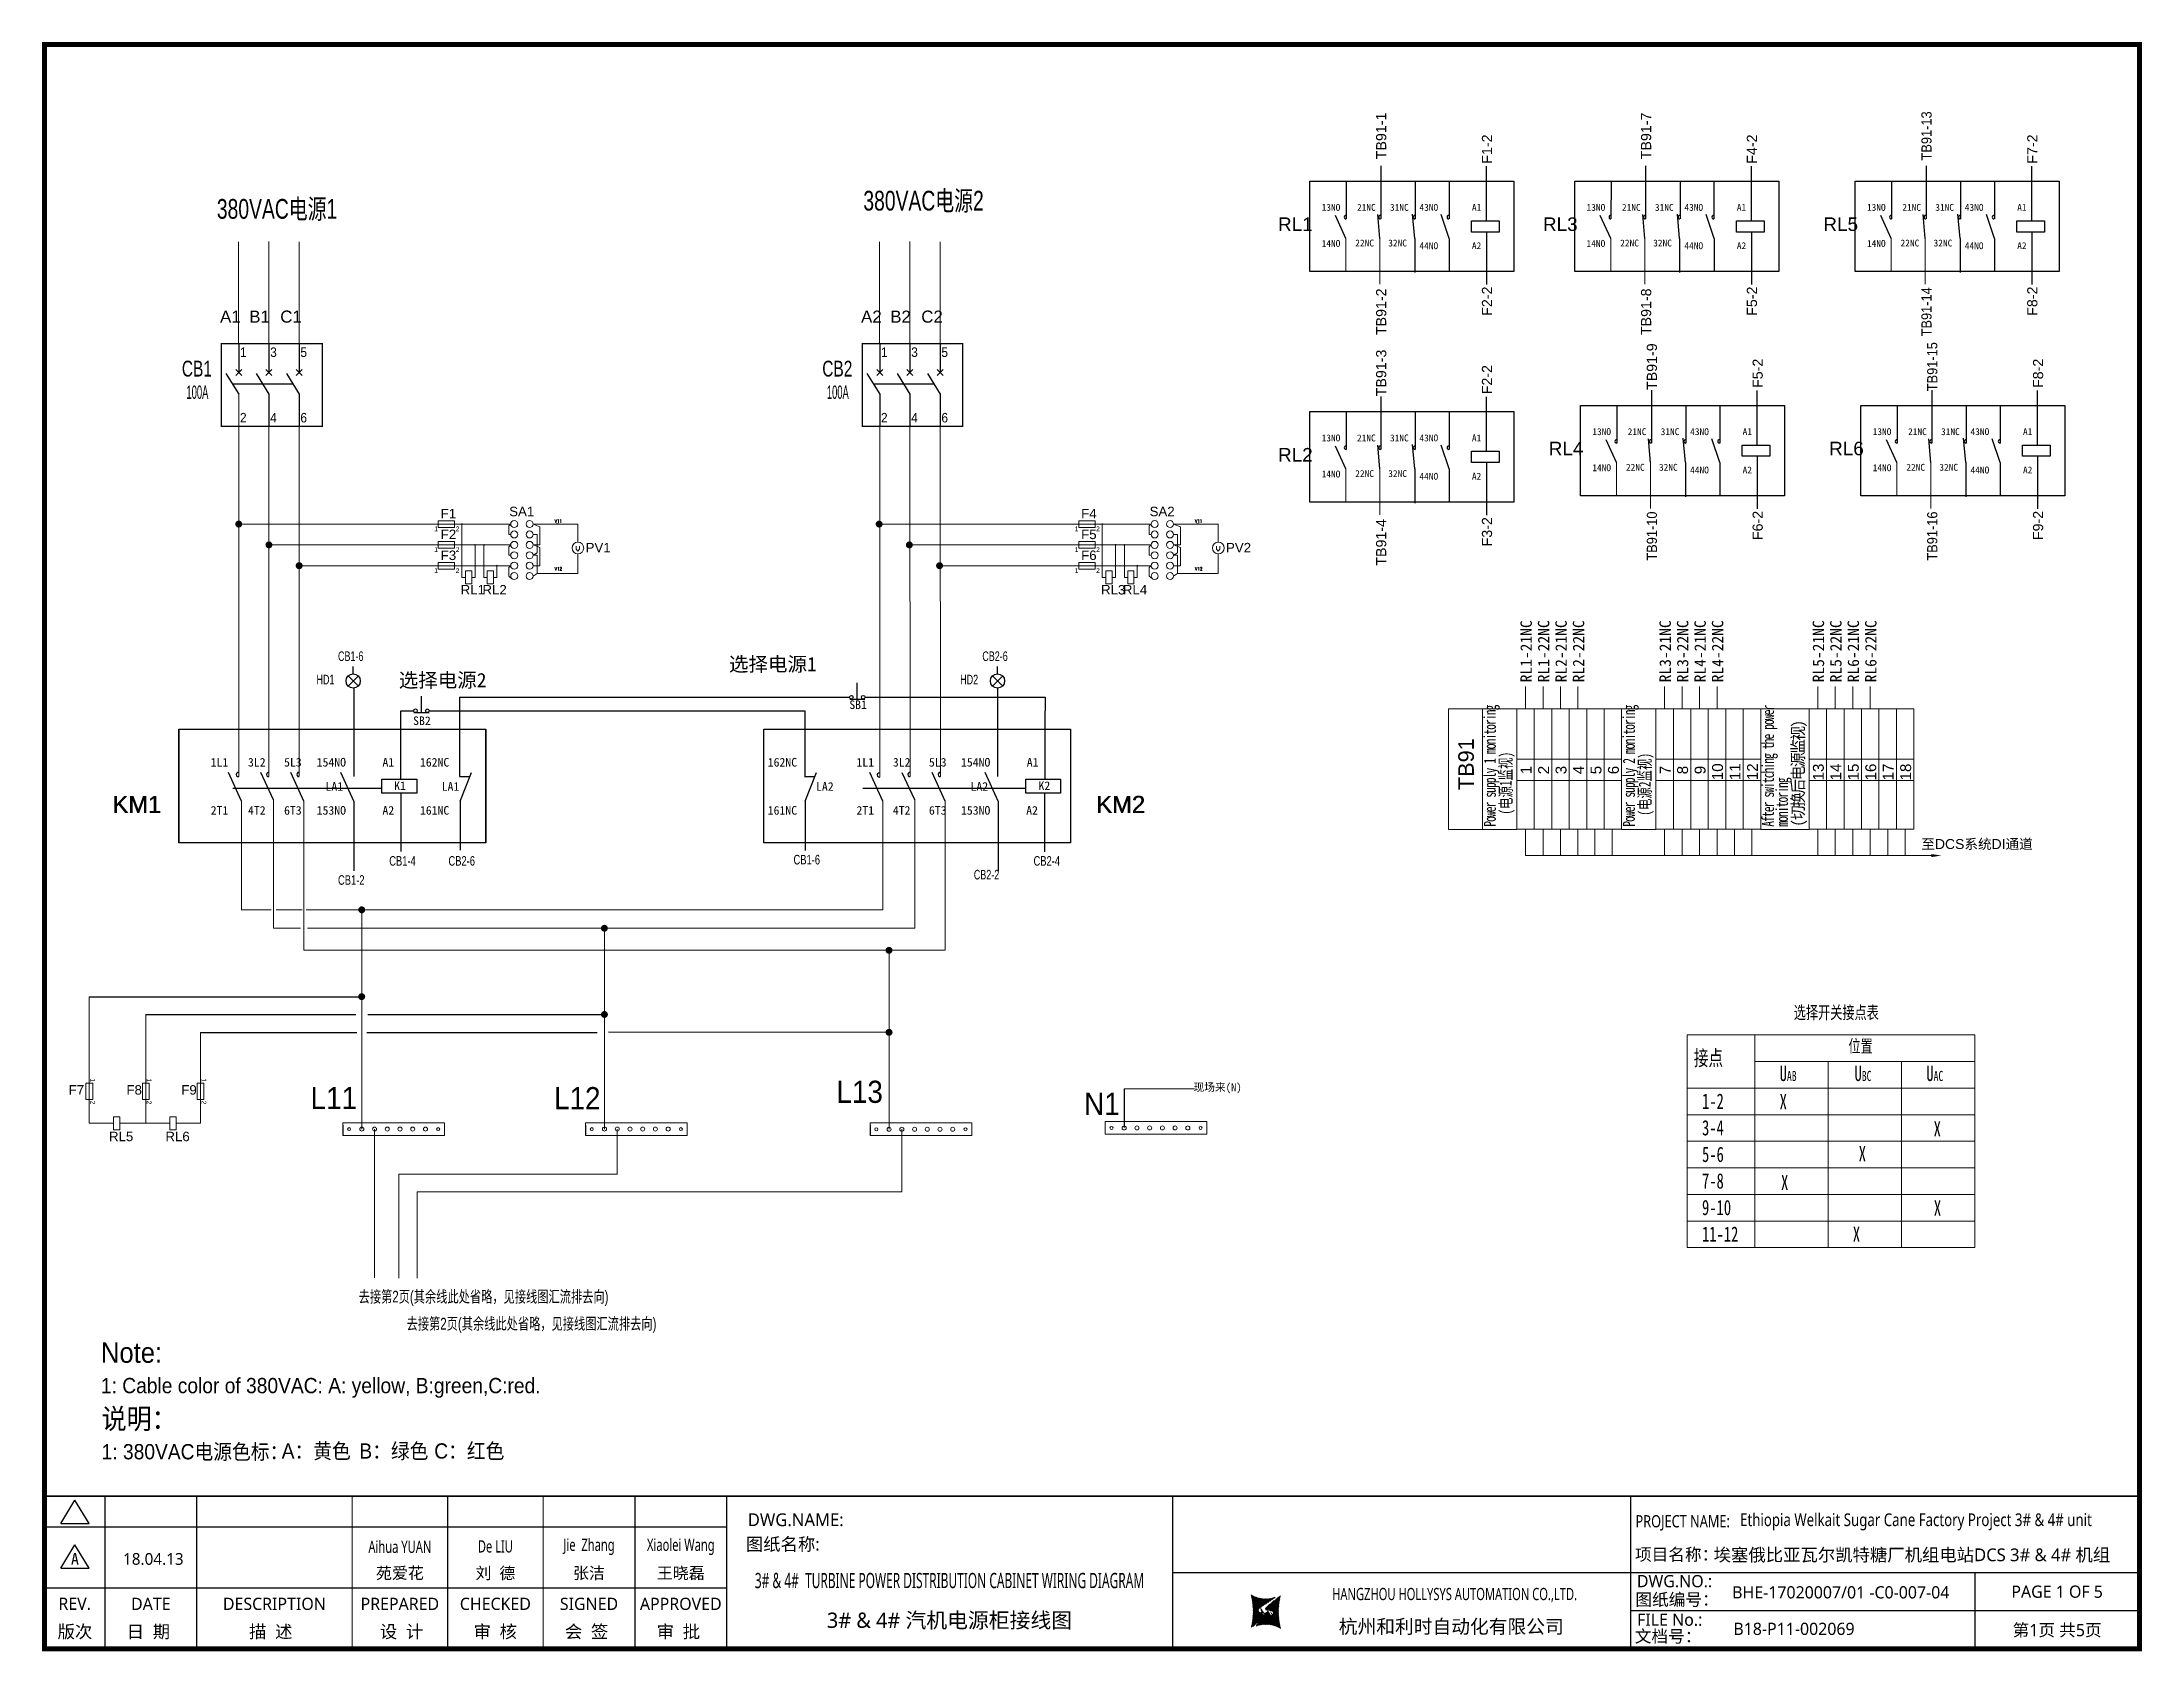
# Model space of a CAD drawing. Extents: x 81437 to 204847, y -54769 to -29444.
# Drawn here: x 96363 to 100488, y -41356 to -38194 of the extents above; entities that cross this region are included whole.
import ezdxf
from ezdxf.enums import TextEntityAlignment as Align
from ezdxf.lldxf.tags import DXFTag

# ---------------------------------------------------------------- set-up
doc = ezdxf.new("R2010")
doc.units = 0
doc.header["$LTSCALE"] = 100
doc.header["$MEASUREMENT"] = 0
for name, color, linetype in [('1', 9, 'Continuous'), ('t', 1, 'Continuous'), ('标准图框及表格', 7, 'Continuous'), ('空气开关', 7, 'Continuous'), ('继电器', 7, 'Continuous')]:
    doc.layers.add(name, color=color, linetype=linetype)
doc.layers.add('细实线', color=7, linetype='Continuous', lineweight=20)
doc.styles.add('HZ', font='arial.ttf', dxfattribs={"width": 0.7})
doc.styles.add('HZA', font='romans', dxfattribs={"width": 0.75, "bigfont": 'ams_dx'})
doc.styles.get("Standard").update_dxf_attribs({"font": ''})
doc.styles.add('微软雅黑', font='')
doc.styles.get('Standard').set_extended_font_data('SimSun')
doc.styles.get('微软雅黑').set_extended_font_data('Microsoft YaHei')
tags = doc.linetypes.add('CENTER', pattern=[2, 1.25, -0.25, 0.25, -0.25]).pattern_tags.tags
tags[10:11] = [DXFTag(74, 4), DXFTag(75, 0), DXFTag(340, '0'), DXFTag(46, 1.0), DXFTag(50, 0.0), DXFTag(44, 0.0), DXFTag(45, 0.0)]
tags[8:9] = [DXFTag(74, 4), DXFTag(75, 0), DXFTag(340, '0'), DXFTag(46, 1.0), DXFTag(50, 0.0), DXFTag(44, 0.0), DXFTag(45, 0.0)]
tags[6:7] = [DXFTag(74, 4), DXFTag(75, 0), DXFTag(340, '0'), DXFTag(46, 1.0), DXFTag(50, 0.0), DXFTag(44, 0.0), DXFTag(45, 0.0)]
tags[4:5] = [DXFTag(74, 4), DXFTag(75, 0), DXFTag(340, '0'), DXFTag(46, 1.0), DXFTag(50, 0.0), DXFTag(44, 0.0), DXFTag(45, 0.0)]
tags = doc.linetypes.add('WASTE', pattern=[0.375, 0.25, -0.125]).pattern_tags.tags
tags[6:7] = [DXFTag(74, 4), DXFTag(75, 0), DXFTag(340, '0'), DXFTag(46, 1.0), DXFTag(50, 0.0), DXFTag(44, 0.0), DXFTag(45, 0.0)]
tags[4:5] = [DXFTag(74, 4), DXFTag(75, 0), DXFTag(340, '0'), DXFTag(46, 1.0), DXFTag(50, 0.0), DXFTag(44, 0.0), DXFTag(45, 0.0)]
pattern_1 = [(45, (-6.162819773475348, -58.86246267448996), (-0.736262898216564, 0.7362628982165641), [])]

msp = doc.modelspace()

# ---------------------------------------------------------------- texts
at = {"color": 7, "lineweight": 15, "style": 'HZA', "width": 0.75}
for s, p in [('V11', (97370.09717491167, -39137.79815456197)), ('V11', (98628.12894930723, -39137.79815456197)), ('V12', (97370.13357077468, -39231.79954713158)), ('V12', (98628.16534517023, -39231.79954713158))]:
    msp.add_text(s, height=6.574075200000001, dxfattribs=at).set_placement(p)
at = {"style": 'HZ'}
for s, height, width, p in [('L11', 43.56, 0.9, (96890.41738176308, -40289.67497660012)), ('L12', 43.56, 0.9, (97368.66824482525, -40289.85473335759)), ('L13', 43.56, 0.9, (97923.29872661953, -40277.34610123339)), ('N1', 43.56, 0.9, (98409.81243414116, -40300.996452513)), ('去接第2页(其余线此处省略，见接线图汇流排去向)', 23.1, 0.7, (96984.79280852406, -40669.38937816981)), ('去接第2页(其余线此处省略，见接线图汇流排去向)', 23.1, 0.7, (97079.04333553641, -40722.56480717091))]:
    msp.add_text(s, height=height, dxfattribs=dict(at, width=width)).set_placement(p)
msp.add_text('现场来(N)', height=15.42867169077395).set_placement((98624.88882726921, -40254.4459157695))
at = {"color": 3, "style": 'HZ', "width": 0.9}
for s, height, p in [('Note:', 40, (96478.56515144059, -40787.89648854027)), ('1: Cable color of 380VAC: A: yellow, B:green,C:red.', 30, (96478.56515144059, -40847.64192482769)), ('说明：', 40, (96479.98260002243, -40917.7806527163)), ('说明：', 40, (96479.98260002243, -40917.7806527163)), ('1: 380VAC电源色标：', 30, (96479.98260002243, -40977.52608900373)), ('A：黄色', 30, (96833.63893287632, -40976.09446664496)), ('B：绿色', 30, (96986.25640176414, -40976.09462919585)), ('C：红色', 30, (97133.39459049379, -40976.09462919585))]:
    msp.add_text(s, height=height, dxfattribs=at).set_placement(p)
at = {"linetype": 'WASTE', "attachment_point": 1}
for s, insert, char_height, width in [('13NO', (98876.51488427584, -38511.61477968071), 13.52, 21.05947768404018), ('21NC', (98945.98967846802, -38511.61477968071), 13.52, 19.18468349185002), ('31NC', (99010.79673658595, -38511.61477968071), 13.52, 19.18468349185002), ('43NO', (99068.735406898, -38511.61477968071), 13.52, 15.14790299615867), ('A1', (99171.7515475304, -38511.56203389727), 13.52, 15.14790299615867), ('13NO', (99396.95762067377, -38511.61477968071), 13.52, 21.05947768404018), ('21NC', (99466.43241486598, -38511.61477968071), 13.52, 19.18468349185002), ('31NC', (99531.23947298391, -38511.61477968071), 13.52, 19.18468349185002), ('43NO', (99589.17814329597, -38511.61477968071), 13.52, 15.14790299615867), ('A1', (99692.19428392836, -38511.56203389727), 13.52, 15.14790299615867), ('13NO', (99947.74632562189, -38511.61477968072), 13.52, 21.05947768404018), ('21NC', (100017.2211198141, -38511.61477968072), 13.52, 19.18468349185002), ('31NC', (100082.028177932, -38511.61477968072), 13.52, 19.18468349185002), ('43NO', (100139.9668482441, -38511.61477968072), 13.52, 15.14790299615867), ('A1', (100242.9829888765, -38511.56203389727), 13.52, 15.14790299615867), ('14NO', (98876.51488427584, -38582.47049655634), 13.52, 21.05947768404018), ('22NC', (98942.58990591149, -38581.6064024481), 13.52, 22.58445604837777), ('32NC', (99007.39696402945, -38581.6064024481), 13.52, 22.58445604837777), ('44NO', (99068.735406898, -38586.94100667941), 13.52, 15.14790299615867), ('A2', (99171.7515475304, -38586.88826089595), 13.52, 15.14790299615867), ('14NO', (99396.95762067377, -38582.47049655634), 13.52, 21.05947768404018), ('22NC', (99463.03264230942, -38581.6064024481), 13.52, 22.58445604837777), ('32NC', (99527.83970042739, -38581.6064024481), 13.52, 22.58445604837777), ('44NO', (99589.17814329597, -38586.94100667941), 13.52, 15.14790299615867), ('A2', (99692.19428392836, -38586.88826089595), 13.52, 15.14790299615867), ('14NO', (99947.74632562189, -38582.47049655634), 13.52, 21.05947768404018), ('22NC', (100013.8213472575, -38581.6064024481), 13.52, 22.58445604837777), ('32NC', (100078.6284053755, -38581.6064024481), 13.52, 22.58445604837777), ('44NO', (100139.9668482441, -38586.94100667941), 13.52, 15.14790299615867), ('A2', (100242.9829888765, -38586.88826089597), 13.52, 15.14790299615867), ('13NO', (98876.51488427584, -38964.50927106048), 13.52, 21.05947768404018), ('21NC', (98945.98967846802, -38964.50927106048), 13.52, 19.18468349185002), ('31NC', (99010.79673658595, -38964.50927106048), 13.52, 19.18468349185002), ('43NO', (99068.735406898, -38964.50927106048), 13.52, 15.14790299615867), ('A1', (99171.7515475304, -38964.45652527703), 13.52, 15.14790299615867), ('13NO', (99408.26799903011, -38952.16228596435), 13.52, 21.05947768404018), ('21NC', (99477.74279322232, -38952.16228596435), 13.52, 19.18468349185002), ('31NC', (99542.54985134029, -38952.16228596435), 13.52, 19.18468349185002), ('43NO', (99600.48852165234, -38952.16228596435), 13.52, 15.14790299615867), ('A1', (99703.50466228473, -38952.1095401809), 13.52, 15.14790299615867), ('13NO', (99959.05670397823, -38952.16228596435), 13.52, 21.05947768404018), ('21NC', (100028.5314981704, -38952.16228596435), 13.52, 19.18468349185002), ('31NC', (100093.3385562884, -38952.16228596435), 13.52, 19.18468349185002), ('43NO', (100151.2772266004, -38952.16228596435), 13.52, 15.14790299615867), ('A1', (100254.2933672328, -38952.1095401809), 13.52, 15.14790299615867), ('14NO', (99408.26799903011, -39023.01800283998), 13.52, 21.05947768404018), ('22NC', (99474.3430206658, -39022.15390873174), 13.52, 22.58445604837777), ('32NC', (99539.15007878373, -39022.15390873174), 13.52, 22.58445604837777), ('14NO', (99959.05670397823, -39023.01800283998), 13.52, 21.05947768404018), ('22NC', (100025.1317256139, -39022.15390873174), 13.52, 22.58445604837777), ('32NC', (100089.9387837318, -39022.15390873174), 13.52, 22.58445604837777), ('14NO', (98876.51488427584, -39035.3649879361), 13.52, 21.05947768404018), ('22NC', (98942.58990591149, -39034.50089382786), 13.52, 22.58445604837777), ('32NC', (99007.39696402945, -39034.50089382786), 13.52, 22.58445604837777), ('44NO', (99068.735406898, -39039.83549805917), 13.52, 15.14790299615867), ('A2', (99171.7515475304, -39039.78275227573), 13.52, 15.14790299615867), ('44NO', (99600.48852165234, -39027.48851296304), 13.52, 15.14790299615867), ('A2', (99703.50466228473, -39027.4357671796), 13.52, 15.14790299615867), ('44NO', (100151.2772266004, -39027.48851296304), 13.52, 15.14790299615867), ('A2', (100254.2933672328, -39027.4357671796), 13.52, 15.14790299615867), ('{\\fFangSong|b0|i0|c134|p0;SB2}', (97091.8726468362, -39518.24164629445), 16.95408, 18.99547035718297), ('{\\fFangSong|b0|i0|c134|p0;SB1}', (97948.68689298729, -39486.8058398502), 16.95408, 18.99547035718297), ('1L1', (96694.2063557544, -39599.83802655265), 16.95408, 18.99547035718297), ('3L2', (96767.46045603813, -39599.83802655265), 16.95408, 18.99547035718297), ('5L3', (96838.33479534062, -39599.83802655265), 16.95408, 18.99547035718297), ('154NO', (96902.42541605023, -39599.83802655265), 16.95408, 18.99547035718297), ('A1', (97031.60765640327, -39599.77188334019), 16.95408, 18.99547035718297), ('162NC', (97105.22473352193, -39599.83802655265), 16.95408, 18.99547035718297), ('162NC', (97788.4521098698, -39599.83802655265), 16.95408, 18.99547035718297), ('1L1', (97962.7649654242, -39599.83802655265), 16.95408, 18.99547035718297), ('3L2', (98034.22514635522, -39599.83802655265), 16.95408, 18.99547035718297), ('5L3', (98105.15823216882, -39599.83802655265), 16.95408, 18.99547035718297), ('154NO', (98168.13267544491, -39599.83802655265), 16.95408, 18.99547035718297), ('A1', (98297.31491579795, -39599.77188334019), 16.95408, 18.99547035718297), ('{\\fFangSong|b0|i0|c134|p0;LA1}', (96919.76723534305, -39647.37558052623), 16.95408, 18.99547035718297), ('K1', (97054.58933635482, -39645.91983505018), 16.95408, 18.99547035718297), ('{\\fFangSong|b0|i0|c134|p0;LA1}', (97148.01192935173, -39647.37558052623), 16.95408, 18.99547035718297), ('{\\fFangSong|b0|i0|c134|p0;LA2}', (97883.38836425946, -39647.37558052623), 16.95408, 18.99547035718297), ('{\\fFangSong|b0|i0|c134|p0;LA2}', (98186.84670882861, -39647.37558052623), 16.95408, 18.99547035718297), ('K2', (98320.2965957495, -39645.91983505018), 16.95408, 18.99547035718297), ('2T1', (96694.2063557544, -39694.297115209), 16.95408, 18.99547035718297), ('4T2', (96767.46045603813, -39694.297115209), 16.95408, 18.99547035718297), ('6T3', (96838.33479534062, -39694.297115209), 16.95408, 18.99547035718297), ('153NO', (96902.42541605023, -39694.297115209), 16.95408, 18.99547035718297), ('A2', (97031.60765640327, -39694.23097199656), 16.95408, 18.99547035718297), ('161NC', (97105.22473352193, -39694.297115209), 16.95408, 18.99547035718297), ('161NC', (97788.4521098698, -39694.297115209), 16.95408, 18.99547035718297), ('2T1', (97962.7649654242, -39694.297115209), 16.95408, 18.99547035718297), ('4T2', (98034.22514635522, -39694.297115209), 16.95408, 18.99547035718297), ('6T3', (98105.15823216882, -39694.297115209), 16.95408, 18.99547035718297), ('153NO', (98168.13267544491, -39694.297115209), 16.95408, 18.99547035718297), ('A2', (98296.19873836439, -39694.297115209), 16.95408, 18.99547035718297)]:
    msp.add_mtext(s, dxfattribs=dict(at, insert=insert, char_height=char_height, width=width))
at = {"char_height": 18.81, "attachment_point": 1, "style": 'HZ'}
for s, insert, width in [('{\\fstzhongsong|b0|i0|c134|p0;CB1-6}', (96944.30103409181, -39390.54028633259), 250.4541635203867), ('{\\fstzhongsong|b0|i0|c134|p0;CB2-6}', (98210.00829348649, -39390.54028633259), 250.4541635203867), ('{\\fSTZhongsong|b0|i0|c134|p0;HD1}', (96902.09047228751, -39436.37245886601), 268.2335657430694), ('{\\fSTZhongsong|b0|i0|c134|p0;HD2}', (98166.53074736128, -39436.37245886601), 268.2335657430694), ('CB1-4', (97044.89967241063, -39792.5826027922), 250.4541635203867), ('{CB2-6}', (97161.28249922562, -39792.5826027922), 250.4541635203867), ('CB1-6', (97839.08842074194, -39790.19042997729), 250.4541635203867), ('CB2-4', (98310.60693180535, -39792.5826027922), 250.4541635203867), ('{CB1-2}', (96944.30103409181, -39830.13545308531), 250.4541635203867), ('{\\fstzhongsong|b0|i0|c134|p0;CB2-2}', (98193.29181618169, -39819.66057275425), 250.4541635203867)]:
    msp.add_mtext(s, dxfattribs=dict(at, insert=insert, width=width))
at = {"char_height": 28.0896, "width": 302.0175315038541, "attachment_point": 1}
for s, insert in [('{选择\\C7;电源2}', (97063.6480102369, -39432.86489276569)), ('{选择\\C7;电源1}', (97712.36332656362, -39401.47286743144))]:
    msp.add_mtext(s, dxfattribs=dict(at, insert=insert))
at = {"layer": '1', "color": 7, "linetype": 'Continuous', "style": 'HZ', "width": 0.7}
for s, p in [('380VAC电源2', (97976.29267457184, -38524.5801623351)), ('380VAC电源1', (96706.28441532435, -38540.70549074748))]:
    msp.add_text(s, height=38.808, dxfattribs=at).set_placement(p)
at = {"layer": '空气开关', "style": 'HZ', "width": 0.9}
for s, p in [('1', (96751.68811463825, -38812.21258765693)), ('3', (96811.02449214888, -38812.21258765693)), ('5', (96870.36086965953, -38812.21258765693)), ('1', (98010.90807711071, -38812.21258765693)), ('3', (98070.24445462137, -38812.21258765693)), ('5', (98129.58083213201, -38812.21258765693)), ('2', (96751.68811463825, -38940.81227317653)), ('4', (96811.02449214888, -38940.81227317653)), ('6', (96870.36086965953, -38940.81227317653)), ('2', (98010.90807711071, -38940.81227317653)), ('4', (98070.24445462137, -38940.81227317653)), ('6', (98129.58083213201, -38940.81227317653))]:
    msp.add_text(s, height=18.72691961817614, dxfattribs=at).set_placement(p)
at = {"layer": '空气开关', "style": 'HZ'}
for tag, height, width, p in [('CB1', 31.04639999999999, 0.7, (96667.08900172, -38850.60655964822)), ('CB2', 31.04639999999999, 0.7, (97925.12077611555, -38850.60655964822)), ('100A', 26.4, 0.5, (96668.10540172002, -38894.58895964821)), ('100A', 26.4, 0.5, (97926.13717611556, -38894.58895964821))]:
    msp.add_attdef(tag, text='K', height=height, dxfattribs=dict(at, width=width)).set_placement(p, align=Align.CENTER)
at = {"layer": '细实线', "color": 7, "style": 'HZ'}
for s, height, p in [('RL1', 26.6, (98790.86540588322, -38564.7208663424)), ('RL3', 26.6, (99311.30814228118, -38564.7208663424)), ('RL5', 26.6, (99862.09684722927, -38564.7208663424)), ('A1', 23.70816, (96712.57549443454, -38744.82208339484)), ('B1', 23.70816, (96769.93077134735, -38744.82208339484)), ('C1', 23.70816, (96830.86928686501, -38744.82208339484)), ('A2', 23.70816, (97971.79545690706, -38744.82208339484)), ('B2', 23.70816, (98029.15073381987, -38744.82208339484)), ('C2', 23.70816, (98090.08924933751, -38744.82208339484)), ('RL4', 26.6, (99322.61852063755, -39005.26837262604)), ('RL6', 26.6, (99873.40722558564, -39005.26837262604)), ('RL2', 26.6, (98790.86540588322, -39017.61535772217)), ('SA1', 18.62, (97280.60024246502, -39124.99419283861)), ('SA2', 18.62, (98538.63201686057, -39124.99419283861)), ('1', 9.309999999999999, (97133.39241695669, -39154.45777395829)), ('F1', 18.62, (97146.10814061225, -39129.14681982766)), ('2', 9.309999999999999, (97175.57781053935, -39154.45777395829)), ('1', 9.309999999999999, (98391.42419135224, -39154.45777395829)), ('F4', 18.62, (98404.1399150078, -39129.14681982766)), ('2', 9.309999999999999, (98433.60958493491, -39154.45777395829)), ('1', 9.309999999999999, (97133.39241695669, -39195.29274269924)), ('F2', 18.62, (97146.10814061225, -39169.98178856861)), ('2', 9.309999999999999, (97175.57781053935, -39195.29274269924)), ('PV1', 18.62, (97430.72371079668, -39196.03097316838)), ('1', 9.309999999999999, (98391.42419135224, -39195.29274269924)), ('F5', 18.62, (98404.1399150078, -39169.98178856861)), ('2', 9.309999999999999, (98433.60958493491, -39195.29274269924)), ('PV2', 18.62, (98688.75548519223, -39196.03097316838)), ('1', 9.309999999999999, (97133.39241695669, -39236.39226371917)), ('F3', 18.62, (97146.10814061225, -39211.08130958855)), ('2', 9.309999999999999, (97175.57781053935, -39236.39226371917)), ('1', 9.309999999999999, (98391.42419135224, -39236.39226371917)), ('F6', 18.62, (98404.1399150078, -39211.08130958855)), ('2', 9.309999999999999, (98433.60958493491, -39236.39226371917)), ('RL1', 18.62, (97185.24502351803, -39278.75030370001)), ('RL2', 18.62, (97228.11001663085, -39278.75030370001)), ('RL3', 18.62, (98443.27679791358, -39278.75030370001)), ('RL4', 18.62, (98486.1417910264, -39278.75030370001)), ('KM1', 33.35639999999999, (96500.78403382118, -39707.7282954047)), ('KM1', 33.35639999999999, (96501.90021125475, -39707.66215219226)), ('KM2', 33.35639999999999, (98433.46470553458, -39707.7282954047)), ('KM2', 33.35639999999999, (98434.5808829681, -39707.66215219226)), ('KM2', 33.35639999999999, (98434.5808829681, -39707.66215219226)), ('至DCS系统DI通道', 19.6, (100054.6025009712, -39778.7184901515)), ('F7', 18.62, (96415.31576163927, -40261.16255344628)), ('F8', 18.62, (96528.78802091988, -40261.16255344628)), ('F9', 18.62, (96636.50203926544, -40261.16255344628)), ('RL5', 18.62, (96494.45204361452, -40352.58456657862)), ('RL6', 18.62, (96605.28114568217, -40352.65322944805))]:
    msp.add_text(s, height=height, dxfattribs=at).set_placement(p)
for s, height, rotation, p in [('TB91', 30.576, 90, (99175.56952030293, -39663.11180870632)), ('1', 21.38181818181818, 90, (99288.91690996155, -39631.89042627867)), ('2', 21.38181818181818, 90, (99323.21931251275, -39631.89042627867)), ('3', 21.38181818181818, 90, (99357.52171506398, -39631.89042627867)), ('4', 21.38181818181818, 90, (99391.82411761518, -39631.89042627867)), ('5', 21.38181818181818, 90, (99426.1265201664, -39631.89042627867)), ('6', 21.38181818181818, 90, (99460.4289227176, -39631.89042627867)), ('7', 21.38181818181818, 90, (99562.0317543275, -39631.89042627867)), ('8', 21.38181818181818, 90, (99596.3341568787, -39631.89042627867)), ('9', 21.38181818181818, 90, (99630.66560035557, -39631.89042627867)), ('10', 21.38181818181818, 90, (99664.96800290677, -39643.64353954481)), ('11', 21.38181818181818, 90, (99699.29944638364, -39643.64353954481)), ('12', 21.38181818181818, 90, (99733.60184893484, -39643.64353954481)), ('13', 21.38181818181818, 90, (99863.03097308116, -39644.16079046535)), ('14', 21.38181818181818, 90, (99897.33337563236, -39644.16079046535)), ('15', 21.38181818181818, 90, (99931.63577818355, -39644.16079046535)), ('16', 21.38181818181818, 90, (99965.93818073475, -39644.16079046535)), ('17', 21.38181818181818, 90, (100000.240583286, -39644.16079046535)), ('18', 21.38181818181818, 90, (100034.5429858371, -39644.16079046535)), ('1', 9.309999999999999, 270, (96457.85850600545, -40229.13096880109)), ('1', 9.309999999999999, 270, (96568.66371592977, -40229.13096880109)), ('1', 9.309999999999999, 270, (96676.3777342753, -40229.13096880109)), ('2', 9.309999999999999, 270, (96457.85850600545, -40273.00267463931)), ('2', 9.309999999999999, 270, (96568.66371592977, -40273.00267463931)), ('2', 9.309999999999999, 270, (96676.3777342753, -40273.00267463931))]:
    msp.add_text(s, height=height, rotation=rotation, dxfattribs=at).set_placement(p)
at = {"layer": '细实线', "color": 7, "char_height": 22.4, "width": 112.8368929680437, "attachment_point": 1, "rotation": 90}
for s, insert in [('{\\fsimsun|b0|i0|c134|p2;RL1-21NC}', (99267.0506147035, -39451.3433253086)), ('{\\fsimsun|b0|i0|c134|p2;RL1-22NC}', (99301.3530172547, -39451.3433253086)), ('{\\fsimsun|b0|i0|c134|p2;RL2-21NC}', (99335.65541980593, -39451.3433253086)), ('{\\fsimsun|b0|i0|c134|p2;RL2-22NC}', (99369.95782235716, -39451.3433253086)), ('{\\fsimsun|b0|i0|c134|p2;RL3-21NC}', (99540.16545906945, -39451.3433253086)), ('{\\fsimsun|b0|i0|c134|p2;RL3-22NC}', (99574.46786162068, -39451.3433253086)), ('{\\fsimsun|b0|i0|c134|p2;RL4-21NC}', (99608.79930509752, -39451.3433253086)), ('{\\fsimsun|b0|i0|c134|p2;RL4-22NC}', (99643.10170764875, -39451.3433253086)), ('{\\fsimsun|b0|i0|c134|p2;RL5-21NC}', (99841.13270633205, -39451.3433253086)), ('{\\fsimsun|b0|i0|c134|p2;RL5-22NC}', (99875.43510888328, -39451.3433253086)), ('{\\fsimsun|b0|i0|c134|p2;RL6-21NC}', (99909.76655236012, -39451.3433253086)), ('{\\fsimsun|b0|i0|c134|p2;RL6-22NC}', (99944.06895491134, -39451.3433253086))]:
    msp.add_mtext(s, dxfattribs=dict(at, insert=insert))
at = {"layer": '细实线', "color": 7, "char_height": 23.52, "attachment_point": 1, "rotation": 90, "line_spacing_factor": 0.700008, "style": 'HZ'}
for s, insert, width in [('{\\fsimsun|b0|i0|c134|p2;\\W0.7;\\T0.75;Power supply 1 monitoring}', (99195.20704710446, -39734.89424790347), 264.3367407239842), ('{\\fsimsun|b0|i0|c134|p2;\\W0.7;\\T0.75;Power supply 2 monitoring}', (99468.3218914704, -39734.89424790347), 264.3367407239842), ('{\\fsimsun|b0|i0|c134|p2;\\W0.7;\\T0.75;After switching the power monitoring}', (99741.4948176876, -39734.89424790347), 264.3367407239842), ('{\\fsimsun|b0|i0|c134|p2;\\W0.9;\\T0.9;(切换后电源监视)}', (99800.37489253379, -39734.72024200046), 277.3196143701955), ('{\\fsimsun|b0|i0|c134|p2;(电源1监视)}', (99226.29280090524, -39711.19979651771), 210.3938150108609), ('{\\fsimsun|b0|i0|c134|p2;(电源2监视)}', (99499.40764527119, -39713.37579928378), 197.6270455354591)]:
    msp.add_mtext(s, dxfattribs=dict(at, insert=insert, width=width))
at = {"layer": '细实线', "color": 7, "width": 334.3977358621725, "attachment_point": 1, "style": 'HZ'}
for s, insert, char_height in [('{\\f宋体|b0|i0|c134|p2;选择开关接点表}', (99804.03602167685, -40087.22631104133), 25), ('{\\f宋体|b0|i0|c134|p2;接点}', (99607.81199470354, -40174.18655311412), 30), ('{\\f宋体|b0|i0|c134|p2;位置}', (99911.31978288764, -40153.26889059778), 25), ('{\\f宋体|b0|i0|c134|p2;U\\H0.666667x;AB}', (99776.25584704819, -40204.40945483478), 30), ('{\\f宋体|b0|i0|c134|p2;U\\H0.666667x;BC}', (99923.34380782064, -40204.40945483478), 30), ('{\\f宋体|b0|i0|c134|p2;U\\H0.666667x;AC}', (100064.3847244617, -40204.40945483478), 30), ('{\\f宋体|b0|i0|c134|p2;1-2}', (99623.75575049774, -40259.05429306964), 30), ('{\\f宋体|b0|i0|c134|p2;X}', (99776.25584704819, -40260.00819298894), 30), ('{\\f宋体|b0|i0|c134|p2;3-4}', (99623.75575049774, -40311.2581980398), 30), ('{\\f宋体|b0|i0|c134|p2;X}', (100078.778392887, -40313.29031705335), 30), ('{\\f宋体|b0|i0|c134|p2;5-6}', (99623.75575049774, -40363.46210300995), 30), ('{\\f宋体|b0|i0|c134|p2;X}', (99931.60526247893, -40362.21175577234), 30), ('{\\f宋体|b0|i0|c134|p2;7-8}', (99623.75575049774, -40415.66600798012), 30), ('{\\f宋体|b0|i0|c134|p2;X}', (99778.98127538906, -40418.76439384582), 30), ('{\\f宋体|b0|i0|c134|p2;9-10}', (99623.75575049774, -40467.86991295028), 30), ('{\\f宋体|b0|i0|c134|p2;X}', (100079.1872071382, -40469.04854673526), 30), ('{\\f宋体|b0|i0|c134|p2;11-12}', (99623.75575049774, -40520.07381792045), 30), ('{\\f宋体|b0|i0|c134|p2;X}', (99920.02219203016, -40520.28659954399), 30)]:
    msp.add_mtext(s, dxfattribs=dict(at, insert=insert, char_height=char_height))
at = {"layer": '继电器', "style": 'HZ'}
for tag, p in [('TB91-1', (99003.50016648498, -38377.99540526462)), ('TB91-7', (99523.94290288292, -38377.99540526462)), ('F1-2', (99211.35324597855, -38403.84438583476)), ('F4-2', (99731.79598237648, -38403.84438583476)), ('F7-2', (100282.5846873246, -38403.84438583476)), ('TB91-2', (99003.50016648498, -38723.4689104837)), ('F2-2', (99211.35324597855, -38702.63646965459)), ('TB91-8', (99523.94290288292, -38723.4689104837)), ('F5-2', (99731.79598237648, -38702.63646965459)), ('F8-2', (100282.5846873246, -38702.63646965459)), ('TB91-3', (99003.50016648498, -38843.63392751399)), ('TB91-9', (99535.25328123929, -38831.28694241786)), ('F5-2', (99743.10636073285, -38844.39189211839)), ('F8-2', (100293.8950656809, -38844.39189211839)), ('F2-2', (99211.35324597855, -38856.73887721452)), ('TB91-4', (99003.50016648498, -39176.36340186346)), ('F3-2', (99211.35324597855, -39155.53096103435)), ('F6-2', (99743.10636073285, -39143.18397593823)), ('F9-2', (100293.8950656809, -39143.18397593824))]:
    msp.add_attdef(tag, text='J1', height=20, rotation=90, dxfattribs=at).set_placement(p, align=Align.CENTER)
at = {"layer": '继电器', "style": 'HZ', "width": 0.9}
for tag, p in [('TB91-13', (100074.731607831, -38377.99540526462)), ('TB91-14', (100074.731607831, -38723.4689104837)), ('TB91-15', (100086.0419861874, -38831.28694241786)), ('TB91-10', (99535.25328123929, -39164.01641676734)), ('TB91-16', (100086.0419861874, -39164.01641676735))]:
    msp.add_attdef(tag, text='J1', height=20, rotation=90, dxfattribs=at).set_placement(p, align=Align.CENTER)

# ---------------------------------------------------------------- blocks, each defined once
blk = doc.blocks.new('图框')
at = {"layer": '标准图框及表格'}
h = blk.add_hatch(dxfattribs=at)
h.set_pattern_fill('ANSI31', color=5, scale=8.329863809039892, style=0)
h.set_pattern_definition(pattern_1)
edge = h.paths.add_edge_path()
edge.add_arc((2393.094436262916, -3057.016314091056), 55.18534773488954, 238.1092081981581, 291.6531626184834)
edge.add_line((2413.457117633552, -3108.307481089123), (2382.362679957259, -3129.105284474292))
edge.add_arc((2232.744557938924, -3137.191253253037), 135.3602868968974, 346.3915348661821, 374.2500326978034)
edge.add_line((2364.304773850054, -3169.039594784347), (2391.343418124445, -3146.7148906974))
edge.add_line((2385.17637942767, -3139.143911424919), (2389.981166822123, -3139.761302572286))
edge.add_spline(control_points=[(2391.307199095063, -3146.750097628447), (2392.196661605914, -3145.885543305817), (2393.808172678844, -3144.319160410171), (2393.706362376579, -3140.114756849009), (2391.263680388605, -3139.875266105763), (2389.959101290711, -3139.747359722689)], knot_values=[0, 0, 0, 0, 6.844331067525468, 12.40042740766005, 18.76924275352248, 18.76924275352248, 18.76924275352248, 18.76924275352248], weights=[1, 1, 1, 1, 1, 1], degree=3, periodic=0)
edge.add_spline(control_points=[(2382.352543285211, -3129.127895979397), (2381.626555155563, -3129.73152025812), (2380.315378592357, -3130.821700626719), (2379.381276507607, -3132.24510027398), (2378.964379386169, -3132.880374753903)], knot_values=[0, 0, 0, 0, 5.253673658024614, 9.488438564008057, 9.488438564008057, 9.488438564008057, 9.488438564008057], weights=[1, 1, 1, 1, 1], degree=3, periodic=0)
edge.add_spline(control_points=[(2380.109845815059, -3131.144179531064), (2379.558651433159, -3131.767985770505), (2378.469607692277, -3133.249177120419), (2378.75000888206, -3136.59141356358), (2381.696031569307, -3138.758015293683), (2384.022624161043, -3139.007997601494), (2385.15175362843, -3139.129317677358)], knot_values=[10.66597461496156, 10.66597461496156, 10.66597461496156, 10.66597461496156, 18.97770399508879, 28.89455822145742, 41.119553648298, 52.64692538081317, 52.64692538081317, 52.64692538081317, 52.64692538081317], weights=[1, 1, 1, 1, 1, 1, 1], degree=3, periodic=0)
h = blk.add_hatch(dxfattribs=at)
h.set_pattern_fill('ANSI31', color=3, scale=8.329863809039892, style=0)
h.set_pattern_definition(pattern_1)
edge = h.paths.add_edge_path()
edge.add_line((2396.306912351669, -3134.638821765021), (2401.543221691929, -3135.303048767099))
edge.add_spline(control_points=[(2394.881673431148, -3127.632408877759), (2393.992210920092, -3128.496963200258), (2392.380699847337, -3130.063346096064), (2392.482510149457, -3134.26774965708), (2394.925192137576, -3134.507240400384), (2396.229771235499, -3134.635146783385)], knot_values=[0, 0, 0, 0, 6.844331067526932, 12.40042740766158, 18.76924275352342, 18.76924275352342, 18.76924275352342, 18.76924275352342], weights=[1, 1, 1, 1, 1, 1], degree=3, periodic=0)
edge.add_line((2421.884098676157, -3105.342911721815), (2394.845454401773, -3127.667615808762))
edge.add_spline(control_points=[(2406.462349776273, -3142.781070641064), (2406.85282482484, -3142.285248106444), (2407.700959278394, -3140.915136680455), (2407.438863643569, -3137.791092942495), (2404.4928409567, -3135.624491212552), (2402.166248364556, -3135.374508904741), (2401.037118897577, -3135.253188828716)], knot_values=[12.65408913243743, 12.65408913243743, 12.65408913243743, 12.65408913243743, 18.97770399508879, 28.89455822145742, 41.119553648298, 52.64692538081317, 52.64692538081317, 52.64692538081317, 52.64692538081317], weights=[1, 1, 1, 1, 1, 1, 1], degree=3, periodic=0)
edge.add_line((2405.463463917236, -3143.838156073773), (2406.618423075823, -3142.594514654259))
edge.add_line((2403.858524028219, -3145.261600863971), (2405.463463917236, -3143.838156073904))
edge.add_line((2372.73175489228, -3166.075025417009), (2403.826192568573, -3145.277222031841))
edge.add_arc((2393.094436262916, -3217.366192415033), 55.18534773488965, 58.10920819815809, 111.6531626184834)
edge.add_arc((2553.444314586908, -3137.191253253037), 135.360286896897, 166.3915348661823, 194.2500326978024)
at = {"color": 7}
for p, q in [((2209.47921527367, -2910.443887418679), (2209.47921527367, -3210.443887418679)), ((3109.47921527367, -2910.443887418679), (3109.47921527367, -3210.443887418679)), ((-6.162819773475348, -2970.443887418679), (1333.995352829523, -2970.443887418679)), ((-6.162819773475348, -3090.443887418679), (1333.995352829523, -3090.443887418679)), ((2209.47921527367, -3060.443887418679), (3109.47921527367, -3060.443887418679)), ((3109.47921527367, -3060.443887418679), (4109.47921527367, -3060.443887418679)), ((3785.62275226965, -3060.443887418679), (3785.62275226965, -3210.443887418679)), ((4109.47921527367, -3135.443887418679), (3109.47921527367, -3135.443887418679))]:
    blk.add_line(p, q, dxfattribs=at)
at = {"color": 7, "const_width": 3}
blk.add_lwpolyline([(4109.47921527367, -2910.443887418679), (-6.162819773475348, -2910.443887418679)], dxfattribs=at)
at = {"layer": 't', "color": 7}
for p, q in [((25.78656344305637, -2963.855076038152), (53.73638948711596, -2917.984787991318)), ((81.68621553114644, -2963.855076038152), (53.73638948711596, -2917.984787991318)), ((25.78656344305637, -2963.855076038152), (81.68621553114644, -2963.855076038152)), ((25.78656344305637, -3051.839702165522), (53.73638948711596, -3005.969414118631)), ((81.68621553114644, -3051.839702165522), (53.73638948711596, -3005.969414118631)), ((25.78656344305637, -3051.839702165522), (81.68621553114644, -3051.839702165522))]:
    blk.add_line(p, q, dxfattribs=at)
at = {"layer": 't', "color": 7, "const_width": 9.61519705431492}
blk.add_lwpolyline([(4109.47921527367, -3210.443887418679), (4109.47921527367, -58.86246267448996), (-6.162819773475348, -58.86246267448996), (-6.162819773475348, -3210.443887418679)], close=True, dxfattribs=at)
at = {"layer": 't', "color": 7, "const_width": 2.40379926357873}
for points in [[(112.6024995874977, -2911.645787050457), (112.6024995874977, -3210.443887418679)], [(292.8874443558816, -2911.645787050457), (292.8874443558816, -3210.443887418679)], [(598.2254953145239, -2911.645787050457), (598.2254953145239, -3215.27550872017)], [(785.8254793036103, -2911.645787050457), (785.8254793036103, -3215.27550872017)], [(973.4254632926677, -2911.645787050457), (973.4254632926677, -3215.27550872017)], [(1153.71040806111, -2911.645787050457), (1153.71040806111, -3215.27550872017)], [(1333.995352829523, -2911.645787050457), (1333.995352829523, -3215.27550872017)]]:
    blk.add_lwpolyline(points, dxfattribs=at)
at = {"color": 7, "linetype": 'CENTER', "style": '微软雅黑'}
for s, height, p in [('项目名称：', 24, (3118.237888517288, -3036.94681899895)), ('图纸编号：', 24, (3119.058468482224, -3125.527001057468)), ('杭州和利时自动化有限公司', 27, (2536.38633266712, -3179.976961063531)), ('文档号：', 24, (3117.869572934458, -3197.591179766443))]:
    blk.add_text(s, height=height, dxfattribs=at).set_placement(p)
at = {"color": 7, "style": '微软雅黑', "flags": 8}
for tag, p, height in [('DWG.NAME:', (1375.473639447489, -2969.2419877869), 25), ('DWG.NO.:', (3122.023352488108, -3089.264933317976), 24), ('图纸编号', (3309.199899152482, -3111.267140832559), 24), ('FILENO.:', (3122.509725826509, -3164.966587124836), 24), ('文档号', (3311.563545755656, -3182.994948628203), 24)]:
    blk.add_attdef(tag, p, '', height=height, dxfattribs=at)
at = {"color": 7, "style": '微软雅黑', "width": 0.8, "flags": 8}
for tag, p, height in [('PROJECTNAME:', (3119.317365890063, -2971.670387076527), 24), ('PROJECT_NAME', (3324.743137664682, -2969.191656158461), 25)]:
    blk.add_attdef(tag, p, '', height=height, dxfattribs=at)
at = {"color": 7, "style": '微软雅黑', "flags": 8}
for tag, height, width, p in [('RENLIU', 24, 0.7, (692.0254873090671, -3009.243060483925)), ('SHUFENWANG', 24, 0.7, (879.6254712981536, -3009.243060483925)), ('FANGHOU', 24, 0.7, (1063.567935676903, -3009.243060483925)), ('DANDANLI', 24, 0.7, (1243.852880445316, -3009.243060483925)), ('#10STATIONONTROLCABINETCOVER', 30, 0.6, (1771.737284051596, -3076.044837234568)), ('HANGZHOUHOLLYSYSAUTOMATIONCO.,LTD.', 24, 0.7, (2763.919484516009, -3104.577265918681))]:
    blk.add_attdef(tag, text='', height=height, dxfattribs=dict(at, width=width)).set_placement(p, align=Align.MIDDLE)
for tag, p in [('图纸名称:', (1371.649552043295, -3024.785799731683)), ('项目名称', (3272.897224152879, -3045.626842364768))]:
    blk.add_attdef(tag, text='', height=25, dxfattribs=at).set_placement(p, align=Align.BOTTOM_LEFT)
at = {"color": 7, "flags": 8}
blk.add_attdef('A', text='', height=23, dxfattribs=at).set_placement((53.73638948711596, -3033.744016823508), align=Align.MIDDLE)
at = {"color": 7, "style": '微软雅黑', "flags": 8}
for tag, height, p in [('设计时间', 23, (207.7030023673433, -3033.744016823508)), ('刘仁', 23, (692.0254873090671, -3061.050838701933)), ('王姝芬', 23, (879.6254712981536, -3061.050838701933)), ('侯方', 23, (1063.567935676903, -3061.050838701933)), ('李丹丹', 23, (1243.852880445316, -3061.050838701933)), ('PAGEXOFX', 24, (3947.55098377166, -3097.943887418679)), ('REV.', 24, (53.21983990701119, -3121.911417548025)), ('DATE', 24, (202.7449719716897, -3121.911417548025)), ('DESCRIPTION', 24, (445.5564698352027, -3121.911417548025)), ('PREPARED', 24, (692.0254873090671, -3121.911417548025)), ('CHECKED', 24, (879.625471298139, -3121.911417548025)), ('SIGNED', 24, (1063.567935676889, -3121.911417548025)), ('APPROVED', 24, (1243.852880445316, -3121.911417548025)), ('图纸名称', 30, (1771.737284051596, -3153.557526718527)), ('第几页共几页', 24, (3947.55098377166, -3172.943887418679))]:
    blk.add_attdef(tag, text='', height=height, dxfattribs=at).set_placement(p, align=Align.MIDDLE)
at = {"layer": 't', "color": 7, "style": '微软雅黑'}
for s, p in [('版次', (53.73638948711596, -3176.462903945333)), ('日  期', (198.0371495971121, -3176.462903945333)), ('描  述', (438.3267756979694, -3176.462903945333)), ('设  计', (695.3342144116759, -3176.462903945333)), ('审  核', (879.4319590690502, -3176.462903945333)), ('会  签', (1058.860113302311, -3176.462903945333)), ('审  批', (1239.145058070724, -3176.462903945333))]:
    blk.add_text(s, height=25, dxfattribs=at).set_placement(p, align=Align.MIDDLE_CENTER)
at = {"layer": '标准图框及表格', "color": 5, "style": 'HZ'}
for s, p in [('pgqh', (2367.722055843864, -3118.539690870716)), ('hollilas', (2367.889081852576, -3144.830947292762))]:
    blk.add_text(s, height=5.205656721233694, dxfattribs=at).set_placement(p)
at = {"layer": '标准图框及表格', "color": 3, "style": 'HZ'}
for s, height, p in [('auto', 8.676094535389492, (2394.744307490306, -3133.062499086471)), ('hollysys', 4.338047267694746, (2396.375285240625, -3158.593924068552))]:
    blk.add_text(s, height=height, dxfattribs=at).set_placement(p)

# ---------------------------------------------------------------- linework, layer by layer
for p, q in [((98992.62824047414, -38436.89572446754), (98992.62824047414, -38540.96340455569)), ((99200.4813199677, -38544.6511203897), (99200.4813199677, -38437.67361781925)), ((99513.07097687207, -38436.89572446754), (99513.07097687207, -38540.96340455569)), ((99720.92405636563, -38544.6511203897), (99720.92405636563, -38437.67361781925)), ((100063.8596818202, -38436.89572446754), (100063.8596818202, -38540.96340455569)), ((100271.7127613138, -38544.6511203897), (100271.7127613138, -38437.67361781927)), ((98924.62707754002, -38466.69273051535), (98924.52943318068, -38540.85045240438)), ((99060.22824047411, -38466.69273051535), (99060.22824047411, -38540.66817619675)), ((99126.78458157643, -38466.69273051535), (99126.78458157643, -38540.79770662093)), ((99445.06981393798, -38466.69273051535), (99444.97216957864, -38540.85045240438)), ((99580.67097687208, -38466.69273051535), (99580.67097687208, -38540.66817619675)), ((99647.22731797436, -38466.69273051535), (99647.22731797436, -38540.79770662093)), ((99995.85851888607, -38466.69273051537), (99995.76087452674, -38540.85045240438)), ((100131.4596818202, -38466.69273051537), (100131.4596818202, -38540.66817619675)), ((100198.0160229225, -38466.69273051537), (100198.0160229225, -38540.79770662094)), ((98924.16200646652, -38579.18169786275), (98903.55367077467, -38534.28496653406)), ((98990.87191281938, -38579.2344436462), (98986.87867523554, -38532.53768099265)), ((99059.36200646653, -38579.18169786275), (99054.969961602, -38531.42559693419)), ((99126.96200646654, -38579.18169786275), (99111.47093335363, -38532.49357016991)), ((99200.4813199677, -38566.73148005953), (99200.4813199677, -38670.0888014581)), ((99444.60474286448, -38579.18169786275), (99423.99640717263, -38534.28496653406)), ((99511.31464921734, -38579.2344436462), (99507.3214116335, -38532.53768099265)), ((99579.8047428645, -38579.18169786275), (99575.41269799996, -38531.42559693419)), ((99647.40474286447, -38579.18169786275), (99631.9136697516, -38532.49357016991)), ((99720.92405636563, -38566.73148005953), (99720.92405636563, -38670.0888014581)), ((99995.39344781257, -38579.18169786276), (99974.78511212072, -38534.28496653406)), ((100062.1033541654, -38579.2344436462), (100058.1101165816, -38532.53768099265)), ((100130.5934478126, -38579.18169786276), (100126.201402948, -38531.42559693419)), ((100198.1934478126, -38579.18169786276), (100182.7023746997, -38532.49357016991)), ((100271.7127613138, -38566.73148005955), (100271.7127613138, -38670.0888014581)), ((99059.36200646653, -38579.18169786275), (99059.36200646653, -38646.16054262673)), ((99126.96200646654, -38579.18169786275), (99126.96200646654, -38644.51322705651)), ((99579.8047428645, -38579.18169786275), (99579.8047428645, -38646.16054262673)), ((99647.40474286447, -38579.18169786275), (99647.40474286447, -38644.51322705651)), ((100130.5934478126, -38579.18169786276), (100130.5934478126, -38646.16054262673)), ((100198.1934478126, -38579.18169786276), (100198.1934478126, -38644.51322705652)), ((96749.24922992235, -38785.98338183707), (96749.24922992235, -38842.9119115921)), ((96808.58560743304, -38785.98338183707), (96808.58560743304, -38842.9119115921)), ((96867.92198494368, -38786.10791630949), (96867.92198494368, -38842.9119115921)), ((98008.46919239486, -38785.98338183707), (98008.46919239486, -38842.9119115921)), ((98067.8055699055, -38785.98338183707), (98067.8055699055, -38842.9119115921)), ((98127.14194741615, -38786.10791630949), (98127.14194741615, -38842.9119115921)), ((96724.20187987447, -38844.41099218212), (96749.24922992235, -38885.07059813615)), ((96743.42307715231, -38848.73806436217), (96755.07538269246, -38837.08575882202)), ((96743.42307715231, -38837.08575882202), (96755.07538269246, -38848.73806436217)), ((96783.53825738515, -38844.41099218212), (96808.58560743304, -38885.07059813615)), ((96802.75945466293, -38848.73806436217), (96814.4117602031, -38837.08575882202)), ((96802.75945466293, -38837.08575882202), (96814.4117602031, -38848.73806436217)), ((96842.8746348958, -38844.41099218212), (96867.92198494368, -38885.07059813615)), ((96862.09583217361, -38848.73806436217), (96873.74813771376, -38837.08575882202)), ((96862.09583217361, -38837.08575882202), (96873.74813771376, -38848.73806436217)), ((97983.42184234696, -38844.41099218212), (98008.46919239486, -38885.07059813615)), ((98002.64303962475, -38848.73806436217), (98014.29534516492, -38837.08575882202)), ((98002.64303962475, -38837.08575882202), (98014.29534516492, -38848.73806436217)), ((98042.75821985761, -38844.41099218212), (98067.8055699055, -38885.07059813615)), ((98061.97941713543, -38848.73806436217), (98073.63172267558, -38837.08575882202)), ((98061.97941713543, -38837.08575882202), (98073.63172267558, -38848.73806436217)), ((98102.09459736827, -38844.41099218212), (98127.14194741615, -38885.07059813615)), ((98121.31579464604, -38848.73806436217), (98132.96810018622, -38837.08575882202)), ((98121.31579464604, -38837.08575882202), (98132.96810018622, -38848.73806436217)), ((96808.58560743304, -38885.07059813615), (96808.58560743304, -38948.23616170073)), ((96867.92198494368, -38885.07059813615), (96867.92198494368, -38948.23616170073)), ((98008.46919239486, -38885.07059813615), (98008.46919239486, -38948.23616170073)), ((98067.8055699055, -38885.07059813615), (98067.8055699055, -38948.23616170073)), ((98127.14194741615, -38885.07059813615), (98127.14194741615, -38948.23616170073)), ((98992.62824047414, -38889.79021584732), (98992.62824047414, -38993.85789593545)), ((99200.4813199677, -38997.54561176946), (99200.4813199677, -38890.56810919903)), ((99524.38135522841, -38877.44323075119), (99524.38135522841, -38981.51091083932)), ((99732.23443472198, -38985.19862667333), (99732.23443472198, -38878.2211241029)), ((100075.1700601765, -38877.44323075119), (100075.1700601765, -38981.51091083932)), ((100283.0231396701, -38985.19862667333), (100283.0231396701, -38878.2211241029)), ((98924.62707754002, -38919.58722189513), (98924.52943318068, -38993.74494378414)), ((99060.22824047411, -38919.58722189513), (99060.22824047411, -38993.56266757651)), ((99126.78458157643, -38919.58722189513), (99126.78458157643, -38993.6921980007)), ((99456.38019229435, -38907.240236799), (99456.28254793498, -38981.39795868802)), ((99591.98135522845, -38907.240236799), (99591.98135522845, -38981.21568248038)), ((99658.53769633074, -38907.240236799), (99658.53769633074, -38981.34521290458)), ((100007.1688972424, -38907.240236799), (100007.0712528831, -38981.39795868802)), ((100142.7700601765, -38907.240236799), (100142.7700601765, -38981.21568248038)), ((100209.3264012788, -38907.240236799), (100209.3264012788, -38981.34521290458)), ((99455.91512122085, -39019.7292041464), (99435.306785529, -38974.8324728177)), ((99522.62502757368, -39019.78194992983), (99518.63178998987, -38973.08518727629)), ((99591.11512122084, -39019.7292041464), (99586.72307635633, -38971.97310321782)), ((99658.71512122084, -39019.7292041464), (99643.22404810796, -38973.04107645355)), ((100006.7038261689, -39019.7292041464), (99986.09549047709, -38974.8324728177)), ((100073.4137325218, -39019.78194992983), (100069.420494938, -38973.0851872763)), ((100141.903826169, -39019.7292041464), (100137.5117813044, -38971.97310321782)), ((100209.5038261689, -39019.7292041464), (100194.0127530561, -38973.04107645355)), ((98924.16200646652, -39032.07618924252), (98903.55367077467, -38987.17945791382)), ((98990.87191281938, -39032.12893502596), (98986.87867523554, -38985.43217237241)), ((99059.36200646653, -39032.07618924252), (99054.969961602, -38984.32008831395)), ((99126.96200646654, -39032.07618924252), (99111.47093335363, -38985.38806154967)), ((99200.4813199677, -39019.62597143931), (99200.4813199677, -39122.98329283787)), ((99591.11512122084, -39019.7292041464), (99591.11512122084, -39086.70804891037)), ((99658.71512122084, -39019.7292041464), (99658.71512122084, -39085.06073334016)), ((99732.23443472198, -39007.27898634318), (99732.23443472198, -39110.63630774175)), ((100141.903826169, -39019.7292041464), (100141.903826169, -39086.70804891037)), ((100209.5038261689, -39019.7292041464), (100209.5038261689, -39085.06073334016)), ((100283.0231396701, -39007.27898634318), (100283.0231396701, -39110.63630774175)), ((99059.36200646653, -39032.07618924252), (99059.36200646653, -39099.05503400649)), ((99126.96200646654, -39032.07618924252), (99126.96200646654, -39097.40771843628)), ((96974.22041636593, -39434.63203416778), (96974.22041636593, -39420.20304891867)), ((98239.92767576061, -39434.63203416778), (98239.92767576061, -39420.20304891867)), ((96964.24793087116, -39438.68796693468), (96984.08668411768, -39458.4445768483)), ((96984.2010385197, -39438.93501940076), (96964.39232773989, -39458.71498965648)), ((96975.219081097, -39462.5642028334), (96975.219081097, -39636.43341693567)), ((97964.30543216913, -39484.07423008128), (97964.30543216913, -39452.12850853635)), ((98229.95519026584, -39438.68796693468), (98249.79394351236, -39458.4445768483)), ((98249.90829791439, -39438.93501940076), (98230.09958713457, -39458.71498965648)), ((98239.81016305812, -39462.63034604584), (98239.81016305812, -39636.49956014814)), ((97067.63479103961, -39641.26559780171), (97067.63479103961, -39507.11580957836)), ((97067.63479103961, -39507.11580957836), (97093.07241649856, -39507.11580957836)), ((97093.27463434752, -39510.7168558691), (97123.24933754758, -39510.7168558691)), ((97108.1296514433, -39510.7168558691), (97108.1296514433, -39478.7711343242)), ((97123.20056514918, -39507.18195279082), (97861.6010485588, -39507.18195279082)), ((97124.3167425827, -39507.11580957836), (97817.00944135571, -39507.11580957836)), ((97182.67894960889, -39480.42273851401), (97182.67894960889, -39636.49956014814)), ((97182.67894960889, -39480.42273851401), (97949.24757665208, -39480.53733271962)), ((97861.6010485588, -39507.11580957836), (97861.6010485588, -39636.43341693567)), ((97949.45041507336, -39484.07423008128), (97979.42511827346, -39484.07423008128)), ((97979.37160237557, -39480.35659530156), (98333.34205043432, -39480.35659530156)), ((98333.34205043432, -39480.35659530156), (98333.34205043432, -39507.11580957836)), ((98333.34205043432, -39641.26559780171), (98333.34205043432, -39507.11580957836)), ((96754.84983443221, -39684.60475152466), (96729.00698147461, -39628.30425043849)), ((96817.9009446518, -39682.01902255799), (96792.49627172636, -39628.37039365093)), ((96877.48142932804, -39684.60475152466), (96851.63857637043, -39628.30425043849)), ((96975.44157190916, -39684.56694195291), (96949.59871895159, -39628.26644086675)), ((97182.67894960889, -39636.49956014814), (97202.02583679941, -39636.49956014814)), ((97183.79512704245, -39636.43341693567), (97203.14201423297, -39636.43341693567)), ((97184.01761785457, -39684.56694195291), (97206.38691448697, -39628.26644086675)), ((97860.48487112529, -39636.49956014814), (97879.8317583158, -39636.49956014814)), ((97861.6010485588, -39636.43341693567), (97880.94793574937, -39636.43341693567)), ((97861.82353937096, -39684.56694195291), (97884.19283600333, -39628.26644086675)), ((98014.69726448091, -39684.67089473712), (97988.85441152338, -39628.37039365093)), ((98077.74837470056, -39682.01902255799), (98052.50867892576, -39628.78449984806)), ((98137.32885937681, -39684.67089473712), (98111.48600641919, -39628.37039365093)), ((98241.1488313038, -39684.56694195291), (98215.30597834627, -39628.26644086675)), ((96975.44157190916, -39684.56694195291), (96975.44157190916, -39821.23469119522)), ((97067.63479103961, -39668.95436882768), (97067.63479103961, -39783.88814995898)), ((97184.01761785457, -39684.56694195291), (97184.01761785457, -39781.12679353038)), ((97861.82353937096, -39684.56694195291), (97861.82353937096, -39781.49597714405)), ((98241.1488313038, -39684.56694195291), (98241.1488313038, -39822.43105622886)), ((98332.22587300077, -39669.02051204014), (98332.22587300077, -39783.95429317141)), ((98488.74808053345, -40249.74176539469), (98488.74808053345, -40325.91176539466))]:
    msp.add_line(p, q)
at = {"color": 7, "lineweight": 15}
for p, q in [((97283.57976395599, -39140.47958691497), (97279.79918938174, -39143.9895164132)), ((97279.79918938174, -39143.9895164132), (97279.79918938174, -39160.89707128544)), ((97327.61540555907, -39140.47958691497), (97341.07779259417, -39145.68095523772)), ((97327.61540555907, -39140.47958691497), (97372.60033431694, -39140.47958691497)), ((97341.07779259417, -39145.68095523772), (97341.07779259417, -39181.31455565592)), ((97377.85959447693, -39140.47958691497), (97415.51585122787, -39140.47958691497)), ((97415.51585122787, -39140.47958691497), (97415.51585122787, -39175.99562189527)), ((98541.61153835154, -39140.47958691497), (98537.83096377729, -39143.9895164132)), ((98537.83096377729, -39143.9895164132), (98537.83096377729, -39160.89707128544)), ((98585.64717995463, -39140.47958691497), (98599.10956698972, -39145.68095523772)), ((98585.64717995463, -39140.47958691497), (98630.6321087125, -39140.47958691497)), ((98599.10956698972, -39145.68095523772), (98599.10956698972, -39181.31455565592)), ((98635.89136887249, -39140.47958691497), (98673.54762562343, -39140.47958691497)), ((98673.54762562343, -39140.47958691497), (98673.54762562343, -39175.99562189527)), ((97283.57976395599, -39160.89707128544), (97279.79918938174, -39160.89707128544)), ((97283.57976368167, -39181.31455565592), (97279.79918910742, -39184.82448515415)), ((97279.79918910742, -39184.82448515415), (97279.79918910742, -39201.73204002639)), ((97327.61540555907, -39160.89707128544), (97335.61828181714, -39160.89707128544)), ((97327.61540555907, -39181.31455565592), (97341.07779259417, -39186.51592397867)), ((97327.61540528479, -39181.31455565592), (97341.07779259417, -39181.31455565592)), ((97335.61828181714, -39160.89707128544), (97335.61828181714, -39196.59868682656)), ((97341.07779259417, -39186.51592397867), (97341.07779259417, -39222.14952439687)), ((97412.1961935566, -39183.8489290143), (97412.1961935566, -39189.6012448143)), ((97412.1961935566, -39189.6012448143), (97415.48323115666, -39193.59143696731)), ((97415.48323115666, -39193.59143696731), (97418.77026875663, -39189.6012448143)), ((97418.77026875663, -39189.6012448143), (97418.77026875663, -39183.8489290143)), ((98541.61153835154, -39160.89707128544), (98537.83096377729, -39160.89707128544)), ((98541.61153807722, -39181.31455565592), (98537.83096350297, -39184.82448515415)), ((98537.83096350297, -39184.82448515415), (98537.83096350297, -39201.73204002639)), ((98585.64717995463, -39160.89707128544), (98593.65005621269, -39160.89707128544)), ((98585.64717995463, -39181.31455565592), (98599.10956698972, -39186.51592397867)), ((98585.64717968034, -39181.31455565592), (98599.10956698972, -39181.31455565592)), ((98593.65005621269, -39160.89707128544), (98593.65005621269, -39196.59868682656)), ((98599.10956698972, -39186.51592397867), (98599.10956698972, -39222.14952439687)), ((98670.22796795216, -39183.8489290143), (98670.22796795216, -39189.6012448143)), ((98670.22796795216, -39189.6012448143), (98673.51500555221, -39193.59143696731)), ((98673.51500555221, -39193.59143696731), (98676.80204315219, -39189.6012448143)), ((98676.80204315219, -39189.6012448143), (98676.80204315219, -39183.8489290143)), ((97283.57976368167, -39201.73204002639), (97279.79918910742, -39201.73204002639)), ((97283.57976368167, -39222.14952439687), (97279.79918910742, -39225.6594538951)), ((97279.79918910742, -39225.6594538951), (97279.79918910742, -39242.56700876734)), ((97335.61828181714, -39196.59868682656), (97327.61540528479, -39201.73204002639)), ((97327.61540528479, -39201.73204007265), (97335.6182815428, -39201.73204007265)), ((97327.61540528479, -39222.14952439687), (97341.07779259417, -39222.14952439687)), ((97335.6182815428, -39201.73204007265), (97335.6182815428, -39237.43365561376)), ((97415.51585122787, -39199.00488509527), (97415.51585122787, -39237.43365561376)), ((98541.61153807722, -39201.73204002639), (98537.83096350297, -39201.73204002639)), ((98541.61153807722, -39222.14952439687), (98537.83096350297, -39225.6594538951)), ((98537.83096350297, -39225.6594538951), (98537.83096350297, -39242.56700876734)), ((98593.65005621269, -39196.59868682656), (98585.64717968034, -39201.73204002639)), ((98585.64717968034, -39201.73204007265), (98593.65005593836, -39201.73204007265)), ((98585.64717968034, -39222.14952439687), (98599.10956698972, -39222.14952439687)), ((98593.65005593836, -39201.73204007265), (98593.65005593836, -39237.43365561376)), ((98673.54762562343, -39199.00488509527), (98673.54762562343, -39237.43365561376)), ((97335.6182815428, -39237.43365561376), (97327.61540501044, -39242.5670088136)), ((97335.6182815428, -39237.43365561376), (97372.63673017996, -39237.43365561376)), ((97372.63673017996, -39237.43365561376), (97415.51585122787, -39237.43365561376)), ((98593.65005593836, -39237.43365561376), (98585.64717940599, -39242.5670088136)), ((98593.65005593836, -39237.43365561376), (98630.66850457551, -39237.43365561376)), ((98630.66850457551, -39237.43365561376), (98673.54762562343, -39237.43365561376))]:
    msp.add_line(p, q, dxfattribs=at)
at = {"ltscale": 5}
for p, q in [((97377.85959447693, -39140.47958691497), (97372.60033431694, -39140.47958691497)), ((98635.89136887249, -39140.47958691497), (98630.6321087125, -39140.47958691497))]:
    msp.add_line(p, q, dxfattribs=at)
at = {"color": 3, "lineweight": 15}
for p, q in [((96808.60116794366, -39181.3337262644), (97283.57976368161, -39181.31455565592)), ((98066.63294233922, -39181.3337262644), (98541.61153807717, -39181.31455565592))]:
    msp.add_line(p, q, dxfattribs=at)
at = {"color": 1, "lineweight": 15}
for p, q in [((96867.94736772898, -39222.17412379233), (97283.57976340727, -39222.14952465161)), ((98125.97914212453, -39222.17412379233), (98541.61153780282, -39222.14952465161))]:
    msp.add_line(p, q, dxfattribs=at)
at = {"linetype": 'WASTE', "ltscale": 4}
for p, q in [((96737.45058346806, -39659.02238607721), (97029.13355492798, -39659.02238607721)), ((97975.11226139369, -39659.02238607721), (98294.84081432264, -39659.02238607721))]:
    msp.add_line(p, q, dxfattribs=at)
at = {"color": 2}
msp.add_line((96455.75737506151, -40068.78152816584), (96990.87113874966, -40068.72446351423), dxfattribs=at)
at = {"color": 3}
for p, q in [((96566.69731585796, -40103.82752816586), (96979.32068147205, -40103.78217778482)), ((97003.15255959464, -40103.77955848392), (97467.6261772727, -40103.73709156751))]:
    msp.add_line(p, q, dxfattribs=at)
at = {"color": 1}
for p, q in [((97475.72667776508, -40137.76663174233), (98023.42278182265, -40138.7364097125)), ((96674.2766033314, -40138.87352816589), (96981.55508373548, -40138.8357039877)), ((97000.91790685864, -40138.83332053778), (97453.11175422542, -40138.78673823307))]:
    msp.add_line(p, q, dxfattribs=at)
at = {"color": 6}
for p, q in [((96953.59928304939, -40321.39625529895), (96953.59928304939, -40341.39625529895)), ((97430.35257598913, -40321.35186063623), (97430.35257598913, -40341.35186063623)), ((97989.40510190213, -40321.66729639799), (97989.40510190213, -40341.66729639799))]:
    msp.add_line(p, q, dxfattribs=at)
at = {"color": 4, "linetype": 'WASTE'}
for points in [[(98853.44982712668, -38466.69273051535), (99253.93017830576, -38466.69273051535), (99253.93017830576, -38644.51322705651), (98853.44982712668, -38644.51322705651)], [(99373.89256352461, -38466.69273051535), (99774.37291470372, -38466.69273051535), (99774.37291470372, -38644.51322705651), (99373.89256352461, -38644.51322705651)], [(99924.68126847273, -38466.69273051537), (100325.1616196518, -38466.69273051537), (100325.1616196518, -38644.51322705652), (99924.68126847273, -38644.51322705652)], [(98853.44982712668, -38919.58722189513), (99253.93017830576, -38919.58722189513), (99253.93017830576, -39097.40771843628), (98853.44982712668, -39097.40771843628)], [(99385.20294188095, -38907.240236799), (99785.68329306006, -38907.240236799), (99785.68329306006, -39085.06073334016), (99385.20294188095, -39085.06073334016)], [(99935.99164682908, -38907.240236799), (100336.4719980082, -38907.240236799), (100336.4719980082, -39085.06073334016), (99935.99164682908, -39085.06073334016)], [(96631.34112158342, -39543.57192011173), (97233.8487791089, -39543.57192011173), (97233.8487791089, -39766.55882277434), (96631.34112158342, -39766.55882277434)], [(96632.45729901694, -39543.50577689928), (97234.96495654242, -39543.50577689928), (97234.96495654242, -39766.4926795619), (96632.45729901694, -39766.4926795619)], [(97780.6655541631, -39543.57192011173), (98383.17321168858, -39543.57192011173), (98383.17321168858, -39766.55882277434), (97780.6655541631, -39766.55882277434)]]:
    msp.add_lwpolyline(points, close=True, dxfattribs=at)
for points in [[(99170.96539917904, -38544.6511203897), (99225.43028636467, -38544.6511203897), (99225.43028636467, -38566.73148005953), (99170.96539917904, -38566.73148005953)], [(99691.40813557697, -38544.6511203897), (99745.87302276261, -38544.6511203897), (99745.87302276261, -38566.73148005953), (99691.40813557697, -38566.73148005953)], [(100242.1968405251, -38544.6511203897), (100296.6617277107, -38544.6511203897), (100296.6617277107, -38566.73148005955), (100242.1968405251, -38566.73148005955)], [(99170.96539917904, -38997.54561176946), (99225.43028636467, -38997.54561176946), (99225.43028636467, -39019.62597143931), (99170.96539917904, -39019.62597143931)], [(99702.71851393335, -38985.19862667333), (99757.18340111895, -38985.19862667333), (99757.18340111895, -39007.27898634318), (99702.71851393335, -39007.27898634318)], [(100253.5072188814, -38985.19862667333), (100307.9721060671, -38985.19862667333), (100307.9721060671, -39007.27898634318), (100253.5072188814, -39007.27898634318)], [(97030.62182637065, -39641.26559780171), (97098.92079490144, -39641.26559780171), (97098.92079490144, -39668.95436882769), (97030.62182637065, -39668.95436882769)], [(98295.21290833177, -39641.33174101415), (98363.51187686255, -39641.33174101415), (98363.51187686255, -39669.02051204014), (98295.21290833177, -39669.02051204014)]]:
    msp.add_lwpolyline(points, close=True)
at = {"color": 6, "lineweight": 20}
for points in [[(96953.59939904216, -40341.39635263238), (97153.59939904216, -40341.39635263238), (97153.59939904216, -40316.39635263238), (96953.59939904216, -40316.39635263238)], [(97430.3526919819, -40341.35195796966), (97630.3526919819, -40341.35195796966), (97630.3526919819, -40316.35195796966), (97430.3526919819, -40316.35195796966)], [(97989.40521789489, -40341.66739373142), (98189.40521789489, -40341.66739373142), (98189.40521789489, -40316.66739373142), (97989.40521789489, -40316.66739373142)], [(98451.2109985194, -40339.11431119521), (98651.2109985194, -40339.11431119521), (98651.2109985194, -40314.11431119521), (98451.2109985194, -40314.11431119521)]]:
    msp.add_lwpolyline(points, close=True, dxfattribs=at)
at = {"color": 7, "lineweight": 15}
for centre, radius in [((97290.46420080283, -39140.47958691497), 6.884436846856417), ((97320.73096871223, -39140.47958691497), 6.884436846856417), ((98548.49597519838, -39140.47958691497), 6.884436846856417), ((98578.76274310779, -39140.47958691497), 6.884436846856417), ((97290.46420080283, -39160.89707128544), 6.884436846856417), ((97290.46420052847, -39181.31455565592), 6.884436846856417), ((97320.73096871223, -39160.89707128544), 6.884436846856417), ((97320.7309684379, -39181.31455565592), 6.884436846856417), ((97415.51585122787, -39187.50025349527), 11.5046316), ((98548.49597519838, -39160.89707128544), 6.884436846856417), ((98548.49597492402, -39181.31455565592), 6.884436846856417), ((98578.76274310779, -39160.89707128544), 6.884436846856417), ((98578.76274283345, -39181.31455565592), 6.884436846856417), ((98673.54762562343, -39187.50025349527), 11.5046316), ((97290.46420052847, -39201.73204002639), 6.884436846856417), ((97290.46420025414, -39222.14952439687), 6.884436846856417), ((97320.7309684379, -39201.73204002639), 6.884436846856417), ((97320.73096816357, -39222.14952439687), 6.884436846856417), ((98548.49597492402, -39201.73204002639), 6.884436846856417), ((98548.49597464969, -39222.14952439687), 6.884436846856417), ((98578.76274283345, -39201.73204002639), 6.884436846856417), ((98578.76274255912, -39222.14952439687), 6.884436846856417), ((97290.46420025414, -39242.56700876734), 6.884436846856417), ((97320.73096816357, -39242.56700876734), 6.884436846856417), ((98548.49597464969, -39242.56700876734), 6.884436846856417), ((98578.76274255912, -39242.56700876734), 6.884436846856417)]:
    msp.add_circle(centre, radius, dxfattribs=at)
for centre, radius in [((96974.10290366344, -39448.63094349846), 13.99940254738718), ((98239.81016305812, -39448.63094349846), 13.99940254738718), ((97952.76959355256, -39480.53932700298), 3.522017465091281), ((97975.85432840989, -39480.53932700298), 3.522017465091281), ((97096.59381282669, -39507.18195279082), 3.522017465091281), ((97119.67854768409, -39507.18195279082), 3.522017465091281)]:
    msp.add_circle(centre, radius)
at = {"color": 6, "lineweight": 20}
for centre, radius in [((96966.09939904216, -40328.89635263238), 3), ((96991.09939904216, -40328.89635263238), 4), ((97016.09939904216, -40328.89635263238), 4), ((97041.09939904216, -40328.89635263238), 4), ((97066.09939904216, -40328.89635263238), 4), ((97091.09939904216, -40328.89635263238), 4), ((97116.09939904216, -40328.89635263238), 4), ((97141.09939904216, -40328.89635263238), 3), ((97442.8526919819, -40328.85195796966), 3), ((97467.8526919819, -40328.85195796966), 4), ((97492.8526919819, -40328.85195796966), 4), ((97517.8526919819, -40328.85195796966), 4), ((97542.8526919819, -40328.85195796966), 4), ((97567.8526919819, -40328.85195796966), 4), ((97592.8526919819, -40328.85195796966), 4), ((97617.8526919819, -40328.85195796966), 3), ((98001.90521789489, -40329.16739373142), 3), ((98026.90521789489, -40329.16739373142), 4), ((98051.90521789489, -40329.16739373142), 4), ((98076.90521789489, -40329.16739373142), 4), ((98101.90521789489, -40329.16739373142), 4), ((98126.90521789489, -40329.16739373142), 4), ((98151.90521789489, -40329.16739373142), 4), ((98176.90521789489, -40329.16739373142), 3), ((98463.7109985194, -40326.61431119521), 3), ((98488.7109985194, -40326.61431119521), 4), ((98513.7109985194, -40326.61431119521), 4), ((98538.7109985194, -40326.61431119521), 4), ((98563.7109985194, -40326.61431119521), 4), ((98588.7109985194, -40326.61431119521), 4), ((98613.7109985194, -40326.61431119521), 4), ((98638.7109985194, -40326.61431119521), 3)]:
    msp.add_circle(centre, radius, dxfattribs=at)
for centre, radius, start, end in [((98924.02906031285, -38537.57577406272), 3.312686409576717, 81.31236673498778, 278.6876332650122), ((98991.93088348243, -38537.57577406272), 3.312686409576717, 81.31236673498778, 278.6876332650122), ((98991.94913554144, -38537.52302827928), 3.312686409576717, 81.31236673498778, 278.6876332650122), ((99059.57503469863, -38537.52302827928), 3.312686409579571, 81.31236673419629, 278.6876332658037), ((99126.13137580092, -38537.52302827928), 3.312686409579571, 81.31236673419629, 278.6876332658037), ((99444.47179671079, -38537.57577406272), 3.312686409576717, 81.31236673419629, 278.6876332658037), ((99512.3736198804, -38537.57577406272), 3.312686409576717, 81.31236673498778, 278.6876332650122), ((99512.3918719394, -38537.52302827928), 3.312686409576717, 81.31236673498778, 278.6876332650122), ((99580.0177710966, -38537.52302827928), 3.312686409579571, 81.31236673498778, 278.6876332650122), ((99646.57411219888, -38537.52302827928), 3.312686409579571, 81.31236673419629, 278.6876332658037), ((99995.26050165891, -38537.57577406273), 3.312686409576717, 81.31236673498778, 278.6876332650122), ((100063.1623248285, -38537.57577406273), 3.312686409576717, 81.31236673498778, 278.6876332650122), ((100063.1805768875, -38537.52302827928), 3.312686409576717, 81.31236673498778, 278.6876332650122), ((100130.8064760447, -38537.52302827928), 3.312686409579571, 81.31236673419629, 278.6876332658037), ((100197.362817147, -38537.52302827928), 3.312686409579571, 81.31236673419629, 278.6876332658037), ((99455.78217506716, -38978.12328034636), 3.312686409576717, 81.31236673498778, 278.6876332650122), ((99523.68399823677, -38978.12328034636), 3.312686409576717, 81.31236673498778, 278.6876332650122), ((99523.70225029574, -38978.07053456291), 3.312686409576717, 81.31236673498778, 278.6876332650122), ((99591.32814945294, -38978.07053456291), 3.312686409579571, 81.31236673498778, 278.6876332650122), ((99657.88449055525, -38978.07053456291), 3.312686409579571, 81.31236673498778, 278.6876332650122), ((100006.5708800152, -38978.12328034636), 3.312686409576717, 81.31236673419629, 278.6876332658037), ((100074.4727031849, -38978.12328034636), 3.312686409576717, 81.31236673498778, 278.6876332650122), ((100074.4909552439, -38978.07053456291), 3.312686409576717, 81.31236673498778, 278.6876332650122), ((100142.1168544011, -38978.07053456291), 3.312686409579571, 81.31236673498778, 278.6876332650122), ((100208.6731955033, -38978.07053456291), 3.312686409579571, 81.31236673419629, 278.6876332658037), ((98924.02906031285, -38990.47026544249), 3.312686409576717, 81.31236673498778, 278.6876332650122), ((98991.93088348243, -38990.47026544249), 3.312686409576717, 81.31236673498778, 278.6876332650122), ((98991.94913554144, -38990.41751965904), 3.312686409576717, 81.31236673498778, 278.6876332650122), ((99059.57503469863, -38990.41751965904), 3.312686409579571, 81.31236673419629, 278.6876332658037), ((99126.13137580092, -38990.41751965904), 3.312686409579571, 81.31236673419629, 278.6876332658037), ((96748.66770841234, -39632.43092307942), 4.154108757609202, 81.31236673588373, 278.6876332641163), ((96808.00408592296, -39632.40507912808), 4.154108757609202, 81.31236673588373, 278.6876332641163), ((96867.35825642085, -39632.36556422897), 4.154108757612781, 81.31236673588373, 278.6876332641163), ((98007.88767088485, -39633.21440541041), 4.154108757609202, 81.31236673588373, 278.6876332641163), ((98067.85151597172, -39632.47122234054), 4.154108757609202, 81.31236673588373, 278.6876332641163), ((98127.20568646953, -39632.43170744142), 4.154108757612781, 81.31236673588373, 278.6876332641163)]:
    msp.add_arc(centre, radius, start, end)
at = {"layer": '空气开关'}
for p, q in [((96736.7255548984, -38864.74079515914), (96855.39830991974, -38864.74079515914)), ((97995.94551737091, -38864.74079515914), (98114.61827239221, -38864.74079515912))]:
    msp.add_line(p, q, dxfattribs=at)
at = {"layer": '空气开关', "const_width": 2.496922615756818}
for points in [[(96715.23455597923, -38786.10791630948), (96913.40374058772, -38786.10791630948), (96913.40374058772, -38948.23616170073), (96715.23455597923, -38948.23616170073)], [(97974.45451845169, -38786.10791630948), (98171.43551498327, -38786.10791630948), (98171.43551498327, -38948.23616170073), (97974.45451845169, -38948.23616170073)]]:
    msp.add_lwpolyline(points, close=True, dxfattribs=at)
at = {"layer": '细实线', "color": 2}
for p, q in [((96748.99232375946, -38585.82960718308), (96748.99232375946, -38785.90834781092)), ((98008.21228623192, -38585.82960718308), (98008.21228623192, -38785.90834781092)), ((96749.24922992235, -38948.23616170073), (96749.29517598858, -39636.53736971987)), ((98008.46919239486, -38948.23616170073), (98008.51513846108, -39637.32085205086)), ((97283.57976395599, -39140.47958691497), (96749.26206271858, -39140.47958691497)), ((98541.61153835154, -39140.47958691497), (98007.29383711414, -39140.47958691497)), ((96754.84983443221, -39684.67089473711), (96754.84983443221, -39898.16863094814)), ((98014.69726448091, -39684.67089473712), (98014.69726448091, -39898.16863094814)), ((96812.97205993986, -39898.16863094814), (96754.84983443221, -39898.16863094814)), ((96874.2231076391, -39898.16863094814), (96822.58006956888, -39898.16863094814)), ((97531.30913558515, -39898.16863094814), (96882.02962230556, -39898.16863094814)), ((96990.8988967037, -40329.01980994819), (96990.85295063748, -39898.16863094814)), ((98014.69726448091, -39898.16863094814), (97532.11069341098, -39898.16863094814)), ((96455.75737506151, -40068.78152816584), (96455.75737506153, -40317.3641665536)), ((97016.00650279703, -40328.86810560885), (97016.00650279703, -40620.79352995032))]:
    msp.add_line(p, q, dxfattribs=at)
at = {"layer": '细实线', "color": 3}
for p, q in [((96808.58560743295, -38585.68266311131), (96808.58560743295, -38785.90834781092)), ((98067.80556990547, -38585.68266311131), (98067.80556990547, -38785.90834781092)), ((96808.58560743301, -38948.23616170073), (96808.63155349923, -39636.51152576853)), ((98067.8055699055, -38948.23616170073), (98068.47898354796, -39636.57766898096)), ((96817.9009446518, -39682.01902255799), (96817.81537008475, -39934.37471167234)), ((98077.74837470056, -39682.01902255799), (98077.66280013348, -39934.37471167234)), ((96870.7609176728, -39934.37471167234), (96817.81537008475, -39934.37471167234)), ((97532.11069341098, -39934.37471167234), (96884.58022560249, -39934.37471167234)), ((97467.65093752132, -40329.01980994349), (97467.60756308577, -39934.37471166764)), ((98077.66280013348, -39934.37471167234), (97532.11069341098, -39934.37471167234)), ((96566.69731585796, -40103.82752816586), (96566.58650506583, -40317.38773668621)), ((97492.75979573677, -40328.82371094613), (97492.75979573677, -40417.06571094624)), ((97493.06000158869, -40417.26568098838), (97063.49889711651, -40417.26568098838)), ((97063.49889711651, -40417.26568098838), (97063.49889711651, -40621.88823321355))]:
    msp.add_line(p, q, dxfattribs=at)
at = {"layer": '细实线', "color": 1}
for p, q in [((96867.92198494363, -38585.88223160988), (96867.92198494363, -38786.10791630949)), ((98127.14194741615, -38585.88223160988), (98127.14194741615, -38786.10791630949)), ((96867.92198494363, -38948.23616170073), (96867.98570559788, -39635.92689134083)), ((98127.14194741615, -38948.23616170073), (98127.8331540458, -39636.53815408187)), ((96877.48142932807, -39684.67089473711), (96877.48142932807, -39977.64722688931)), ((98137.32885937681, -39684.67089473712), (98137.32885937681, -39977.64722688933)), ((97532.05818063821, -39977.64722688933), (96877.48142932807, -39977.64722688933)), ((98137.32885937681, -39977.64722688933), (97532.11069341098, -39977.64722688933)), ((98026.79815774498, -40329.01980994819), (98026.75490584146, -39977.64722688933)), ((96674.2766033314, -40138.87352816589), (96674.29534991209, -40317.45640875416)), ((98051.81232164976, -40329.13914670789), (98051.81232164976, -40452.30760676938)), ((98051.81082930372, -40452.31168098841), (97099.79889711652, -40452.31168098841)), ((97099.79889711652, -40452.31168098841), (97099.79889711652, -40621.88823321355))]:
    msp.add_line(p, q, dxfattribs=at)
at = {"layer": '细实线'}
for p, q in [((98924.16200646652, -38579.18169786275), (98924.16200646652, -38644.51322705651)), ((98990.87191281938, -38579.2344436462), (98990.87191281938, -38669.16422076229)), ((99444.60474286448, -38579.18169786275), (99444.60474286448, -38644.51322705651)), ((99511.31464921734, -38579.2344436462), (99511.31464921734, -38669.16422076229)), ((99995.39344781257, -38579.18169786276), (99995.39344781257, -38644.51322705652)), ((100062.1033541654, -38579.2344436462), (100062.1033541654, -38669.16422076229)), ((99455.91512122085, -39019.7292041464), (99455.91512122085, -39085.06073334016)), ((99522.62502757368, -39019.78194992983), (99522.62502757368, -39109.71172704593)), ((100006.7038261689, -39019.7292041464), (100006.7038261689, -39085.06073334016)), ((100073.4137325218, -39019.78194992983), (100073.4137325218, -39109.71172704593)), ((98924.16200646652, -39032.07618924252), (98924.16200646652, -39097.40771843628)), ((98990.87191281938, -39032.12893502596), (98990.87191281938, -39122.05871214205)), ((97194.71404021105, -39245.29901818422), (97187.6790193918, -39245.29901818422)), ((97213.52541595217, -39245.29901818422), (97206.96773757564, -39245.29901818422)), ((97237.57903332387, -39245.29901818422), (97231.02135494733, -39245.29901818422)), ((97256.39040906502, -39245.29901818422), (97249.83273068846, -39245.29901818422)), ((97279.79918910742, -39242.56700876734), (97286.02018514283, -39247.82497419028)), ((98452.7458146066, -39245.29901818422), (98445.71079378735, -39245.29901818422)), ((98471.55719034772, -39245.29901818422), (98464.9995119712, -39245.29901818422)), ((98495.61080771942, -39245.29901818422), (98489.05312934288, -39245.29901818422)), ((98514.42218346057, -39245.29901818422), (98507.86450508401, -39245.29901818422)), ((98537.83096350297, -39242.56700876734), (98544.05195953838, -39247.82497419028)), ((99277.18165395336, -39503.2687563217), (99277.18165395336, -39459.62984930824)), ((99311.48405650456, -39503.2687563217), (99311.48405650456, -39459.62984930824)), ((99345.78645905576, -39503.2687563217), (99345.78645905576, -39459.62984930824)), ((99380.08886160699, -39503.2687563217), (99380.08886160699, -39459.62984930824)), ((99550.29649831928, -39503.2687563217), (99550.29649831928, -39459.62984930824)), ((99584.59890087051, -39503.2687563217), (99584.59890087051, -39459.62984930824)), ((99618.93034434735, -39503.2687563217), (99618.93034434735, -39459.62984930824)), ((99653.23274689857, -39503.2687563217), (99653.23274689857, -39459.62984930824)), ((99851.26374558188, -39503.2687563217), (99851.26374558188, -39459.62984930824)), ((99885.5661481331, -39503.2687563217), (99885.5661481331, -39459.62984930824)), ((99919.89759160994, -39503.2687563217), (99919.89759160994, -39459.62984930824)), ((99954.19999416117, -39503.2687563217), (99954.19999416117, -39459.62984930824)), ((99277.18165395336, -39740.02293631752), (99277.18165395336, -39791.56728442672)), ((99311.48405650456, -39740.02293631752), (99311.48405650456, -39791.56728442672)), ((99345.78645905576, -39740.02293631752), (99345.78645905576, -39791.56728442672)), ((99380.08886160699, -39740.02293631752), (99380.08886160699, -39791.56728442672)), ((99413.08688811443, -39740.02293631752), (99413.08688811443, -39791.56728442672)), ((99447.38929066565, -39740.02293631752), (99447.38929066565, -39791.56728442672)), ((99550.29649831928, -39739.84402924981), (99550.29649831928, -39791.38837735902)), ((99584.59890087051, -39739.84402924981), (99584.59890087051, -39791.38837735902)), ((99618.93034434735, -39739.84402924981), (99618.93034434735, -39791.38837735902)), ((99653.23274689857, -39739.84402924981), (99653.23274689857, -39791.38837735902)), ((99687.56419037541, -39739.84402924981), (99687.56419037541, -39791.38837735902)), ((99721.86659292664, -39739.84402924981), (99721.86659292664, -39791.38837735902)), ((99851.26374558188, -39739.84402924981), (99851.26374558188, -39791.38837735902)), ((99885.5661481331, -39739.84402924981), (99885.5661481331, -39791.38837735902)), ((99919.89759160994, -39739.84402924981), (99919.89759160994, -39791.38837735902)), ((99954.19999416117, -39739.84402924981), (99954.19999416117, -39791.38837735902)), ((99988.53143763801, -39739.84402924981), (99988.53143763801, -39791.38837735902)), ((100022.8338401892, -39739.84402924981), (100022.8338401892, -39791.38837735902)), ((99277.18165395336, -39791.56728442672), (100074.1508168075, -39791.56728442672)), ((98626.88802769939, -40249.74176539469), (98488.74808053345, -40249.74176539469)), ((96503.15781601617, -40317.3641665536), (96455.75737506153, -40317.3641665536)), ((96613.9869180838, -40317.43282942303), (96566.58647712918, -40317.43282942303))]:
    msp.add_line(p, q, dxfattribs=at)
at = {"layer": '细实线', "color": 0}
for p, q in [((96749.24922992235, -38885.07059813615), (96749.24922992235, -38948.23616170073)), ((97213.52541595217, -39245.29901818422), (97213.52541595217, -39181.31455565592)), ((98471.55719034772, -39245.29901818422), (98471.55719034772, -39181.31455565592)), ((97256.39040906502, -39245.29901818422), (97256.39040906502, -39222.14952462773)), ((98514.42218346057, -39245.29901818422), (98514.42218346057, -39222.14952462773)), ((99594.5851639137, -40143.98805843723), (100159.623425388, -40143.98805843723)), ((99594.5851639137, -40143.98805843723), (99594.5851639137, -40561.61929819852)), ((99727.29715172376, -40143.98805843723), (99727.29715172376, -40561.61929819852)), ((100159.623425388, -40143.98805843723), (100159.623425388, -40561.61929819852)), ((99727.29715172376, -40196.19196340739), (100159.623425388, -40196.19196340739)), ((99727.29715172376, -40196.19196340739), (100159.623425388, -40196.19196340739)), ((99871.40590961184, -40196.19196340739), (99871.40590961184, -40561.61929819852)), ((100015.5146674999, -40196.19196340739), (100015.5146674999, -40561.61929819852)), ((99594.5851639137, -40248.39586837756), (100159.623425388, -40248.39586837756)), ((99594.5851639137, -40300.59977334771), (100159.623425388, -40300.59977334771)), ((96566.58650506583, -40317.38773668621), (96515.41151338076, -40317.3641665536)), ((96674.2766033314, -40317.45639955565), (96626.24061544839, -40317.43282942303)), ((99594.5851639137, -40352.80367831787), (100159.623425388, -40352.80367831787)), ((99594.5851639137, -40405.00758328804), (100159.623425388, -40405.00758328804)), ((99594.5851639137, -40457.2114882582), (100159.623425388, -40457.2114882582)), ((99594.5851639137, -40509.41539322835), (100159.623425388, -40509.41539322835)), ((99594.5851639137, -40561.61929819852), (100159.623425388, -40561.61929819852)), ((99871.40590961184, -40561.61929819852), (99924.17813081027, -40561.61929819852))]:
    msp.add_line(p, q, dxfattribs=at)
at = {"layer": '细实线', "color": 7}
for p, q in [((97187.6790193918, -39140.47958691497), (97187.6790193918, -39245.29901818422)), ((98445.71079378735, -39140.47958691497), (98445.71079378735, -39245.29901818422)), ((97231.02135494733, -39181.44371673201), (97231.02135494733, -39245.29901818422)), ((98489.05312934288, -39181.44371673201), (98489.05312934288, -39245.29901818422)), ((99260.05949360342, -39602.28527860163), (99294.36189615462, -39602.28527860163)), ((99294.36189615462, -39602.28527860163), (99328.66429870581, -39602.28527860163)), ((99328.66429870584, -39602.28527860163), (99362.96670125704, -39602.28527860163)), ((99362.96670125704, -39602.28527860163), (99397.26910380824, -39602.28527860163)), ((99397.26910380827, -39602.28527860163), (99431.57150635947, -39602.28527860163)), ((99431.57150635947, -39602.28527860163), (99465.87390891067, -39602.28527860163)), ((99533.17433796937, -39602.28527860163), (99567.47674052056, -39602.28527860163)), ((99567.47674052056, -39602.28527860163), (99601.77914307176, -39602.28527860163)), ((99601.80818399743, -39602.28527860163), (99636.11058654863, -39602.28527860163)), ((99636.11058654863, -39602.28527860163), (99670.41298909983, -39602.28527860163)), ((99670.4420300255, -39602.28527860163), (99704.7444325767, -39602.28527860163)), ((99704.7444325767, -39602.28527860163), (99739.0468351279, -39602.28527860163)), ((99834.14158523196, -39602.28527860163), (99868.44398778316, -39602.28527860163)), ((99868.44398778316, -39602.28527860163), (99902.74639033436, -39602.28527860163)), ((99902.74639033436, -39602.28527860163), (99937.04879288556, -39602.28527860163)), ((99937.04879288556, -39602.28527860163), (99971.35119543676, -39602.28527860163)), ((99971.35119543676, -39602.28527860163), (100005.653597988, -39602.28527860163)), ((100005.653597988, -39602.28527860163), (100039.9560005392, -39602.28527860163)), ((99260.03045267775, -39644.23613992304), (99294.36189615462, -39644.14668638918)), ((99294.33285522895, -39644.23613992304), (99328.66429870581, -39644.14668638918)), ((99328.63525778017, -39644.23613992304), (99362.96670125704, -39644.14668638918)), ((99362.93766033137, -39644.23613992304), (99397.26910380824, -39644.14668638918)), ((99397.2400628826, -39644.23613992304), (99431.57150635947, -39644.14668638918)), ((99431.5424654338, -39644.23613992304), (99465.87390891067, -39644.14668638918)), ((99533.1452970437, -39644.23613992304), (99567.47674052056, -39644.14668638918)), ((99567.4476995949, -39644.23613992304), (99601.77914307176, -39644.14668638918)), ((99601.77914307176, -39644.23613992304), (99636.11058654863, -39644.14668638918)), ((99636.08154562296, -39644.23613992304), (99670.41298909983, -39644.14668638918)), ((99670.41298909983, -39644.23613992304), (99704.7444325767, -39644.14668638918)), ((99704.71539165103, -39644.23613992304), (99739.0468351279, -39644.14668638918)), ((99834.11254430629, -39644.23613992304), (99868.44398778316, -39644.14668638918)), ((99868.41494685749, -39644.23613992304), (99902.74639033436, -39644.14668638918)), ((99902.71734940869, -39644.23613992304), (99937.04879288556, -39644.14668638918)), ((99937.01975195989, -39644.23613992304), (99971.35119543676, -39644.14668638918)), ((99971.32215451109, -39644.23613992304), (100005.653597988, -39644.14668638918)), ((100005.6245570623, -39644.23613992304), (100039.9560005392, -39644.14668638918))]:
    msp.add_line(p, q, dxfattribs=at)
for points, const_width in [([(96745.91010956645, -39140.47958691497, 1), (96752.70590800318, -39140.47958691497, 1)], 6.795798436627199), ([(97187.67901939178, -39141.32318066599, 1), (97187.67901939178, -39139.63599316396, 1)], 1.687187502), ([(98003.941883962, -39140.47958691497, 1), (98010.73768239873, -39140.47958691497, 1)], 6.795798436627199), ([(98445.71079378734, -39141.32318066599, 1), (98445.71079378734, -39139.63599316396, 1)], 1.687187502), ([(96805.24921479153, -39181.3337262644, 1), (96812.04501322826, -39181.3337262644, 1)], 6.795798436627199), ([(97213.49106144639, -39182.18880878163, 1), (97213.49106144639, -39180.50162127962, 1)], 1.687187502), ([(97231.02135494734, -39182.28731048302, 1), (97231.02135494734, -39180.60012298099, 1)], 1.687187502), ([(98063.28098918709, -39181.3337262644, 1), (98070.07678762381, -39181.3337262644, 1)], 6.795798436627199), ([(98471.52283584194, -39182.18880878163, 1), (98471.52283584194, -39180.50162127962, 1)], 1.687187502), ([(98489.0531293429, -39182.28731048302, 1), (98489.0531293429, -39180.60012298099, 1)], 1.687187502), ([(96864.59541457683, -39222.17412379233, 1), (96871.39121301356, -39222.17412379233, 1)], 6.795798436627199), ([(97256.39040906502, -39222.99311837876, 1), (97256.39040906502, -39221.30593087673, 1)], 1.687187502), ([(98122.62718897239, -39222.17412379233, 1), (98129.42298740911, -39222.17412379233, 1)], 6.795798436627199), ([(98514.42218346057, -39222.99311837876, 1), (98514.42218346057, -39221.30593087673, 1)], 1.687187502), ([(96987.50099748535, -39898.16863094814, 1), (96994.29679592207, -39898.16863094814, 1)], 6.795798436627199), ([(97464.20966386744, -39934.37471167704, 1), (97471.0054623041, -39934.37471167704, 1)], 6.795798436627199), ([(98023.35668996876, -39977.64722688935, 1), (98030.15248840542, -39977.64722688935, 1)], 6.795798436627199), ([(96987.51918559753, -40068.72446351423, 1), (96994.31498403425, -40068.72446351423, 1)], 6.795798436627199), ([(97464.27422412059, -40103.73709156281, 1), (97471.07002255731, -40103.73709156281, 1)], 6.795798436627199), ([(98023.42278182265, -40138.7364097125, 1), (98030.21858025937, -40138.7364097125, 1)], 6.795798436627199)]:
    msp.add_lwpolyline(points, format="xyb", close=True, dxfattribs=dict(at, const_width=const_width))
at = {"layer": '细实线', "color": 0}
for points in [[(97141.32184746185, -39133.87124987619), (97173.45591503657, -39133.87124987619), (97173.45591503657, -39147.08792395376), (97141.32184746185, -39147.08792395376)], [(98399.3536218574, -39133.87124987619), (98431.48768943212, -39133.87124987619), (98431.48768943212, -39147.08792395376), (98399.3536218574, -39147.08792395376)], [(97141.32184746185, -39174.70621861714), (97173.45591503657, -39174.70621861714), (97173.45591503657, -39187.92289269473), (97141.32184746185, -39187.92289269473)], [(98399.3536218574, -39174.70621861714), (98431.48768943212, -39174.70621861714), (98431.48768943212, -39187.92289269473), (98399.3536218574, -39187.92289269473)], [(97141.32184746185, -39215.80573963707), (97173.45591503657, -39215.80573963707), (97173.45591503657, -39229.02241371466), (97141.32184746185, -39229.02241371466)], [(98399.3536218574, -39215.80573963707), (98431.48768943212, -39215.80573963707), (98431.48768943212, -39229.02241371466), (98399.3536218574, -39229.02241371466)], [(96462.36571210032, -40238.35808039097), (96462.36571210032, -40270.49214796568), (96449.14903802273, -40270.49214796568), (96449.14903802273, -40238.35808039097)], [(96573.17092202463, -40238.35808039097), (96573.17092202463, -40270.49214796568), (96559.95424794704, -40270.49214796568), (96559.95424794704, -40238.35808039097)], [(96680.88494037018, -40238.35808039097), (96680.88494037018, -40270.49214796568), (96667.6682662926, -40270.49214796568), (96667.6682662926, -40238.35808039097)]]:
    msp.add_lwpolyline(points, close=True, dxfattribs=at)
at = {"layer": '细实线'}
for points in [[(97194.71404021107, -39232.56914946961), (97194.71404021107, -39258.02888689881), (97206.96773757566, -39258.02888689881), (97206.96773757566, -39232.56914946961)], [(97237.57903332387, -39232.56914946961), (97237.57903332387, -39258.02888689881), (97249.83273068846, -39258.02888689881), (97249.83273068846, -39232.56914946961)], [(98452.74581460662, -39232.56914946961), (98452.74581460662, -39258.02888689881), (98464.99951197121, -39258.02888689881), (98464.99951197121, -39232.56914946961)], [(98495.61080771942, -39232.56914946961), (98495.61080771942, -39258.02888689881), (98507.86450508401, -39258.02888689881), (98507.86450508401, -39232.56914946961)], [(96515.41151338076, -40304.63429783899), (96515.41151338076, -40330.0940352682), (96503.15781601617, -40330.0940352682), (96503.15781601617, -40304.63429783899)], [(96626.2406154484, -40304.70296070843), (96626.2406154484, -40330.16269813763), (96613.98691808381, -40330.16269813763), (96613.98691808381, -40304.70296070843)]]:
    msp.add_lwpolyline(points, close=True, dxfattribs=at)
at = {"layer": '细实线', "color": 7}
for points in [[(99125.55771357944, -39740.29833872651), (99125.55771357944, -39503.2687563217), (99192.73002361908, -39503.2687563217), (99192.73002361908, -39740.29833872651)], [(99192.73002361908, -39503.2687563217), (99260.00141175208, -39503.2687563217), (99260.00141175208, -39740.20184338522), (99192.73002361908, -39740.20184338522)], [(99260.03045267775, -39503.2687563217), (99294.33285522895, -39503.2687563217), (99294.33285522895, -39740.02293631752), (99260.03045267775, -39740.02293631752)], [(99294.33285522895, -39503.2687563217), (99328.63525778017, -39503.2687563217), (99328.63525778017, -39740.02293631752), (99294.33285522895, -39740.02293631752)], [(99328.63525778017, -39503.2687563217), (99362.93766033137, -39503.2687563217), (99362.93766033137, -39740.02293631752), (99328.63525778017, -39740.02293631752)], [(99362.93766033137, -39503.2687563217), (99397.2400628826, -39503.2687563217), (99397.2400628826, -39740.02293631752), (99362.93766033137, -39740.02293631752)], [(99397.2400628826, -39503.2687563217), (99431.5424654338, -39503.2687563217), (99431.5424654338, -39740.02293631752), (99397.2400628826, -39740.02293631752)], [(99431.5424654338, -39503.2687563217), (99465.84486798503, -39503.2687563217), (99465.84486798503, -39740.02293631752), (99431.5424654338, -39740.02293631752)], [(99465.84486798503, -39503.2687563217), (99533.11625611802, -39503.2687563217), (99533.11625611802, -39740.20184338522), (99465.84486798503, -39740.20184338522)], [(99533.1452970437, -39503.2687563217), (99567.4476995949, -39503.2687563217), (99567.4476995949, -39740.02293631752), (99533.1452970437, -39740.02293631752)], [(99567.4476995949, -39503.2687563217), (99601.75010214609, -39503.2687563217), (99601.75010214609, -39740.02293631752), (99567.4476995949, -39740.02293631752)], [(99601.77914307176, -39503.2687563217), (99636.08154562296, -39503.2687563217), (99636.08154562296, -39740.02293631752), (99601.77914307176, -39740.02293631752)], [(99636.08154562296, -39503.2687563217), (99670.38394817416, -39503.2687563217), (99670.38394817416, -39740.02293631752), (99636.08154562296, -39740.02293631752)], [(99670.41298909983, -39503.2687563217), (99704.71539165103, -39503.2687563217), (99704.71539165103, -39740.02293631752), (99670.41298909983, -39740.02293631752)], [(99704.71539165103, -39503.2687563217), (99739.01779420223, -39503.2687563217), (99739.01779420223, -39740.02293631752), (99704.71539165103, -39740.02293631752)], [(99739.01779420223, -39503.2687563217), (99834.08350338062, -39503.2687563217), (99834.08350338062, -39740.20184338522), (99739.01779420223, -39740.20184338522)], [(99834.11254430629, -39503.2687563217), (99868.41494685749, -39503.2687563217), (99868.41494685749, -39740.02293631752), (99834.11254430629, -39740.02293631752)], [(99868.41494685749, -39503.2687563217), (99902.71734940869, -39503.2687563217), (99902.71734940869, -39740.02293631752), (99868.41494685749, -39740.02293631752)], [(99902.71734940869, -39503.2687563217), (99937.01975195989, -39503.2687563217), (99937.01975195989, -39740.02293631752), (99902.71734940869, -39740.02293631752)], [(99937.01975195989, -39503.2687563217), (99971.32215451109, -39503.2687563217), (99971.32215451109, -39740.02293631752), (99937.01975195989, -39740.02293631752)], [(99971.32215451109, -39503.2687563217), (100005.6245570623, -39503.2687563217), (100005.6245570623, -39740.02293631752), (99971.32215451109, -39740.02293631752)], [(100005.6245570623, -39503.2687563217), (100039.9269596135, -39503.2687563217), (100039.9269596135, -39740.02293631752), (100005.6245570623, -39740.02293631752)]]:
    msp.add_lwpolyline(points, close=True, dxfattribs=at)
at = {"layer": '细实线'}
msp.add_lwpolyline([(100074.1508168075, -39791.56728442672, 6, 0, 0), (100093.8827612549, -39791.56728442671, 0, 0, 0)], format="xyseb", dxfattribs=at)

# ---------------------------------------------------------------- block references
at = {"color": 1}
ref = msp.add_blockref('图框', (96373.79431144265, -38139.47460207324), dxfattribs=at)
ref.add_attrib('PROJECTNAME:', 'PROJECT NAME:', (99493.11167733271, -41111.14498914977), dxfattribs={"color": 7, "height": 24, "style": '微软雅黑', "width": 0.8000000000000002})
ref.add_attrib('FILENO.:', 'FILE No.:', (99496.30403726915, -41304.44118919808), dxfattribs={"color": 7, "height": 24, "style": '微软雅黑'})
ref.add_attrib('DWG.NO.:', 'DWG.NO.:', (99495.81766393075, -41228.73953539121), dxfattribs={"color": 7, "height": 24, "style": '微软雅黑'})
ref.add_attrib('PAGEXOFX', 'PAGE 1 OF 5', dxfattribs={"color": 7, "height": 24, "style": '微软雅黑', "flags": 8}).set_placement((100321.3452952143, -41237.41848949192), align=Align.MIDDLE)
ref.add_attrib('PROJECT_NAME', 'Ethiopia Welkait Sugar Cane Factory Project 3# & 4# unit', (99698.53744910733, -41108.6662582317), dxfattribs={"color": 7, "height": 25, "style": '微软雅黑', "width": 0.8})
ref.add_attrib('项目名称', '埃塞俄比亚瓦尔凯特糖厂机组电站DCS 3# & 4# 机组', dxfattribs={"color": 7, "height": 25, "style": '微软雅黑'}).set_placement((99646.69153559553, -41185.10144443801), align=Align.BOTTOM_LEFT)
ref.add_attrib('HANGZHOUHOLLYSYSAUTOMATIONCO.,LTD.', 'HANGZHOU HOLLYSYS AUTOMATION CO.,LTD.', dxfattribs={"color": 7, "height": 24, "style": '微软雅黑', "width": 0.6999999999999998}).set_placement((99137.71379595865, -41244.05186799193), align=Align.MIDDLE)
ref.add_attrib('图纸名称:', '图纸名称:', dxfattribs={"color": 7, "height": 25, "style": '微软雅黑', "flags": 8}).set_placement((97745.44386348594, -41164.26040180492), align=Align.BOTTOM_LEFT)
ref.add_attrib('#10STATIONONTROLCABINETCOVER', '3# & 4#  TURBINE POWER DISTRIBUTION CABINET WIRING DIAGRAM', dxfattribs={"color": 7, "height": 30, "style": '微软雅黑', "width": 0.6, "flags": 8}).set_placement((98145.53159549425, -41215.51943930781), align=Align.MIDDLE)
ref.add_attrib('DWG.NAME:', 'DWG.NAME:', (97749.26795089013, -41108.71658986015), dxfattribs={"color": 7, "height": 25, "style": '微软雅黑', "flags": 8})
ref.add_attrib('DANDANLI', 'Xiaolei Wang', dxfattribs={"color": 7, "height": 24, "style": '微软雅黑', "width": 0.6999999999999998, "flags": 8}).set_placement((97617.64719188795, -41148.71766255717), align=Align.MIDDLE)
ref.add_attrib('FANGHOU', 'Jie  Zhang', dxfattribs={"color": 7, "height": 24, "style": '微软雅黑', "width": 0.6999999999999998, "flags": 8}).set_placement((97437.36224711954, -41148.71766255717), align=Align.MIDDLE)
ref.add_attrib('SHUFENWANG', 'De LIU', dxfattribs={"color": 7, "height": 24, "style": '微软雅黑', "width": 0.6999999999999998, "flags": 8}).set_placement((97253.41978274079, -41148.71766255717), align=Align.MIDDLE)
ref.add_attrib('RENLIU', 'Aihua YUAN', dxfattribs={"color": 7, "height": 24, "style": '微软雅黑', "width": 0.6999999999999998, "flags": 8}).set_placement((97065.8197987517, -41148.71766255717), align=Align.MIDDLE)
ref.add_attrib('APPROVED', 'APPROVED', dxfattribs={"color": 7, "height": 24, "style": '微软雅黑'}).set_placement((97617.64719188795, -41261.38601962127), align=Align.MIDDLE)
ref.add_attrib('SIGNED', 'SIGNED', dxfattribs={"color": 7, "height": 24, "style": '微软雅黑'}).set_placement((97437.36224711954, -41261.38601962127), align=Align.MIDDLE)
ref.add_attrib('CHECKED', 'CHECKED', dxfattribs={"color": 7, "height": 24, "style": '微软雅黑'}).set_placement((97253.41978274079, -41261.38601962127), align=Align.MIDDLE)
ref.add_attrib('PREPARED', 'PREPARED', dxfattribs={"color": 7, "height": 24, "style": '微软雅黑'}).set_placement((97065.8197987517, -41261.38601962127), align=Align.MIDDLE)
ref.add_attrib('DESCRIPTION', 'DESCRIPTION', dxfattribs={"color": 7, "height": 24, "style": '微软雅黑'}).set_placement((96819.35078127784, -41261.38601962127), align=Align.MIDDLE)
ref.add_attrib('DATE', 'DATE', dxfattribs={"color": 7, "height": 24, "style": '微软雅黑', "flags": 8}).set_placement((96576.53928341434, -41261.38601962127), align=Align.MIDDLE)
ref.add_attrib('REV.', 'REV.', dxfattribs={"color": 7, "height": 24, "style": '微软雅黑', "flags": 8}).set_placement((96427.01415134966, -41261.38601962127), align=Align.MIDDLE)
ref.add_attrib('A', 'A', dxfattribs={"color": 7, "height": 23, "flags": 8}).set_placement((96427.53070092975, -41173.21861889675), align=Align.MIDDLE)
ref.add_attrib('设计时间', '18.04.13', dxfattribs={"color": 7, "height": 23, "style": '微软雅黑', "flags": 8}).set_placement((96581.49731380999, -41173.21861889675), align=Align.MIDDLE)
ref.add_attrib('李丹丹', '王晓磊', dxfattribs={"color": 7, "height": 23, "style": '微软雅黑', "flags": 8}).set_placement((97617.64719188795, -41200.52544077518), align=Align.MIDDLE)
ref.add_attrib('侯方', '张洁', dxfattribs={"color": 7, "height": 23, "style": '微软雅黑', "flags": 8}).set_placement((97437.36224711954, -41200.52544077518), align=Align.MIDDLE)
ref.add_attrib('王姝芬', '刘  德', dxfattribs={"color": 7, "height": 23, "style": '微软雅黑', "flags": 8}).set_placement((97253.41978274079, -41200.52544077518), align=Align.MIDDLE)
ref.add_attrib('刘仁', '苑爱花', dxfattribs={"color": 7, "height": 23, "style": '微软雅黑', "flags": 8}).set_placement((97065.8197987517, -41200.52544077518), align=Align.MIDDLE)
ref.add_attrib('图纸名称', '3# & 4# 汽机电源柜接线图', dxfattribs={"color": 7, "height": 30, "style": '微软雅黑', "flags": 8}).set_placement((98145.53159549425, -41293.03212879177), align=Align.MIDDLE)
ref.add_attrib('文档号', 'B18-P11-002069', (99685.35785719831, -41322.46955070145), dxfattribs={"color": 7, "height": 24, "style": '微软雅黑', "flags": 8})
ref.add_attrib('图纸编号', 'BHE-17020007/01 -C0-007-04', (99682.99421059512, -41250.7417429058), dxfattribs={"color": 7, "height": 24, "style": '微软雅黑', "flags": 8})
ref.add_attrib('第几页共几页', '第1页 共5页', dxfattribs={"color": 7, "height": 24, "style": '微软雅黑', "flags": 8}).set_placement((100321.3452952143, -41312.41848949192), align=Align.MIDDLE)

msp.set_redraw_order([(e.dxf.handle, doc.entitydb.next_handle()) for e in msp.query("TEXT MTEXT ATTDEF DIMENSION ARC_DIMENSION")])  # texts and dimensions are drawn at this point

doc.saveas('drawing.dxf')
